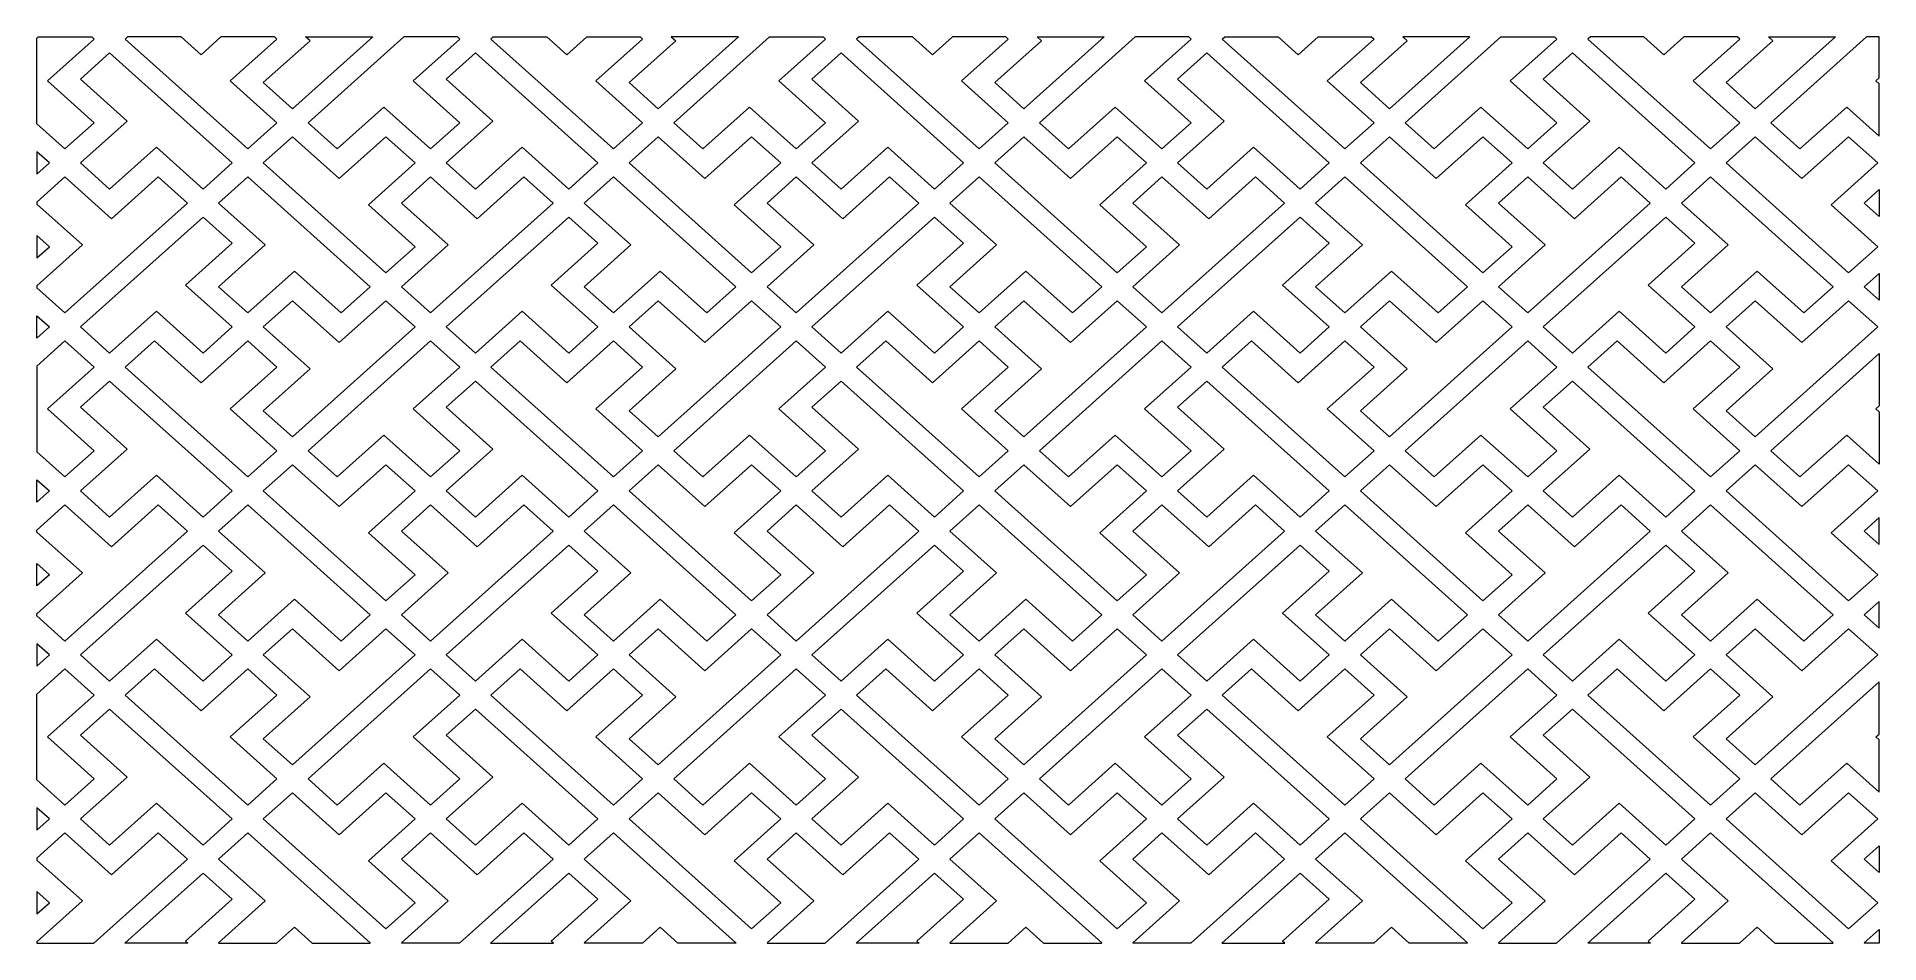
# Model space of a CAD drawing. Header units: millimetres. Extents: x -1200 to 1200, y -590 to 590.
import ezdxf

# ---------------------------------------------------------------- set-up
doc = ezdxf.new("R2010")
doc.units = ezdxf.units.MM
doc.header["$MEASUREMENT"] = 0
doc.layers.add('Layer 1', color=7, linetype='Continuous')

msp = doc.modelspace()

# ---------------------------------------------------------------- linework, layer by layer
at = {"layer": 'Layer 1', "color": 250, "lineweight": 20}
for points, knots in [([(-1200.05, 476.8054), (-1200.05, 476.8054), (-1163.4845, 444.0212), (-1163.4845, 444.0212), (-1163.4845, 444.0212), (-1125.4733, 478.1009), (-1125.4733, 478.1009), (-1125.4733, 478.1009), (-1186.289, 532.6257), (-1186.289, 532.6257), (-1186.289, 532.6257), (-1125.474, 587.1506), (-1125.474, 587.1506), (-1125.474, 587.1506), (-1128.6225, 589.9734), (-1128.6225, 589.9734), (-1128.6225, 589.9734), (-1198.3471, 589.9734), (-1198.3471, 589.9734), (-1198.3471, 589.9734), (-1200.05, 588.4467), (-1200.05, 588.4467), (-1200.05, 588.4467), (-1200.05, 476.8054), (-1200.05, 476.8054)], [0, 0, 0, 0, 0.125, 0.125, 0.125, 0.25, 0.25, 0.25, 0.375, 0.375, 0.375, 0.5, 0.5, 0.5, 0.625, 0.625, 0.625, 0.75, 0.75, 0.75, 0.875, 0.875, 0.875, 1, 1, 1, 1]), ([(-1012.0569, 589.9734), (-1012.0569, 589.9734), (-986.1052, 566.706), (-986.1052, 566.706), (-986.1052, 566.706), (-960.1536, 589.9734), (-960.1536, 589.9734), (-960.1536, 589.9734), (-890.4254, 589.9734), (-890.4254, 589.9734), (-890.4254, 589.9734), (-887.279, 587.1525), (-887.279, 587.1525), (-887.279, 587.1525), (-948.0947, 532.627), (-948.0947, 532.627), (-948.0947, 532.627), (-887.2797, 478.1022), (-887.2797, 478.1022), (-887.2797, 478.1022), (-925.2902, 444.0225), (-925.2902, 444.0225), (-925.2902, 444.0225), (-1084.9314, 587.1519), (-1084.9314, 587.1519), (-1084.9314, 587.1519), (-1081.7843, 589.9734), (-1081.7843, 589.9734), (-1081.7843, 589.9734), (-1012.0569, 589.9734), (-1012.0569, 589.9734)], [0, 0, 0, 0, 0.1, 0.1, 0.1, 0.2, 0.2, 0.2, 0.3, 0.3, 0.3, 0.4, 0.4, 0.4, 0.5, 0.5, 0.5, 0.6, 0.6, 0.6, 0.7, 0.7, 0.7, 0.8, 0.8, 0.8, 0.9, 0.9, 0.9, 1, 1, 1, 1]), ([(-849.8849, 589.9734), (-849.8849, 589.9734), (-844.2042, 584.8803), (-844.2042, 584.8803), (-844.2042, 584.8803), (-905.0193, 530.3555), (-905.0193, 530.3555), (-905.0193, 530.3555), (-867.0088, 496.2765), (-867.0088, 496.2765), (-867.0088, 496.2765), (-762.5019, 589.9734), (-762.5019, 589.9734), (-762.5019, 589.9734), (-849.8849, 589.9734), (-849.8849, 589.9734)], [0, 0, 0, 0, 0.2, 0.2, 0.2, 0.4, 0.4, 0.4, 0.6, 0.6, 0.6, 0.8, 0.8, 0.8, 1, 1, 1, 1]), ([(-649.0854, 587.1506), (-649.0854, 587.1506), (-709.9004, 532.6257), (-709.9004, 532.6257), (-709.9004, 532.6257), (-649.0847, 478.1009), (-649.0847, 478.1009), (-649.0847, 478.1009), (-687.0952, 444.0212), (-687.0952, 444.0212), (-687.0952, 444.0212), (-747.9109, 498.5467), (-747.9109, 498.5467), (-747.9109, 498.5467), (-808.7259, 444.0218), (-808.7259, 444.0218), (-808.7259, 444.0218), (-846.7371, 478.1009), (-846.7371, 478.1009), (-846.7371, 478.1009), (-721.9585, 589.9734), (-721.9585, 589.9734), (-721.9585, 589.9734), (-652.2339, 589.9734), (-652.2339, 589.9734), (-652.2339, 589.9734), (-649.0854, 587.1506), (-649.0854, 587.1506)], [0, 0, 0, 0, 0.111111111, 0.111111111, 0.111111111, 0.222222222, 0.222222222, 0.222222222, 0.333333333, 0.333333333, 0.333333333, 0.444444444, 0.444444444, 0.444444444, 0.555555556, 0.555555556, 0.555555556, 0.666666667, 0.666666667, 0.666666667, 0.777777778, 0.777777778, 0.777777778, 0.888888889, 0.888888889, 0.888888889, 1, 1, 1, 1]), ([(-410.8904, 478.1022), (-410.8904, 478.1022), (-471.7054, 532.627), (-471.7054, 532.627), (-471.7054, 532.627), (-410.8904, 587.1525), (-410.8904, 587.1525), (-410.8904, 587.1525), (-414.0367, 589.9734), (-414.0367, 589.9734), (-414.0367, 589.9734), (-483.765, 589.9734), (-483.765, 589.9734), (-483.765, 589.9734), (-509.7166, 566.706), (-509.7166, 566.706), (-509.7166, 566.706), (-535.6683, 589.9734), (-535.6683, 589.9734), (-535.6683, 589.9734), (-605.395, 589.9734), (-605.395, 589.9734), (-605.395, 589.9734), (-608.5421, 587.1519), (-608.5421, 587.1519), (-608.5421, 587.1519), (-448.9016, 444.0225), (-448.9016, 444.0225), (-448.9016, 444.0225), (-410.8904, 478.1022), (-410.8904, 478.1022)], [0, 0, 0, 0, 0.1, 0.1, 0.1, 0.2, 0.2, 0.2, 0.3, 0.3, 0.3, 0.4, 0.4, 0.4, 0.5, 0.5, 0.5, 0.6, 0.6, 0.6, 0.7, 0.7, 0.7, 0.8, 0.8, 0.8, 0.9, 0.9, 0.9, 1, 1, 1, 1]), ([(-428.6306, 530.3555), (-428.6306, 530.3555), (-367.8156, 584.8803), (-367.8156, 584.8803), (-367.8156, 584.8803), (-373.4963, 589.9734), (-373.4963, 589.9734), (-373.4963, 589.9734), (-286.1133, 589.9734), (-286.1133, 589.9734), (-286.1133, 589.9734), (-390.6195, 496.2765), (-390.6195, 496.2765), (-390.6195, 496.2765), (-428.6306, 530.3555), (-428.6306, 530.3555)], [0, 0, 0, 0, 0.2, 0.2, 0.2, 0.4, 0.4, 0.4, 0.6, 0.6, 0.6, 0.8, 0.8, 0.8, 1, 1, 1, 1]), ([(-332.3373, 444.0218), (-332.3373, 444.0218), (-271.5223, 498.5467), (-271.5223, 498.5467), (-271.5223, 498.5467), (-210.7066, 444.0212), (-210.7066, 444.0212), (-210.7066, 444.0212), (-172.6953, 478.1009), (-172.6953, 478.1009), (-172.6953, 478.1009), (-233.5112, 532.6257), (-233.5112, 532.6257), (-233.5112, 532.6257), (-172.6961, 587.1506), (-172.6961, 587.1506), (-172.6961, 587.1506), (-175.8446, 589.9734), (-175.8446, 589.9734), (-175.8446, 589.9734), (-245.5699, 589.9734), (-245.5699, 589.9734), (-245.5699, 589.9734), (-370.3478, 478.1009), (-370.3478, 478.1009), (-370.3478, 478.1009), (-332.3373, 444.0218), (-332.3373, 444.0218)], [0, 0, 0, 0, 0.111111111, 0.111111111, 0.111111111, 0.222222222, 0.222222222, 0.222222222, 0.333333333, 0.333333333, 0.333333333, 0.444444444, 0.444444444, 0.444444444, 0.555555556, 0.555555556, 0.555555556, 0.666666667, 0.666666667, 0.666666667, 0.777777778, 0.777777778, 0.777777778, 0.888888889, 0.888888889, 0.888888889, 1, 1, 1, 1]), ([(-59.2789, 589.9734), (-59.2789, 589.9734), (-33.3273, 566.706), (-33.3273, 566.706), (-33.3273, 566.706), (-7.3756, 589.9734), (-7.3756, 589.9734), (-7.3756, 589.9734), (62.3525, 589.9734), (62.3525, 589.9734), (62.3525, 589.9734), (65.499, 587.1525), (65.499, 587.1525), (65.499, 587.1525), (4.6831, 532.627), (4.6831, 532.627), (4.6831, 532.627), (65.4982, 478.1022), (65.4982, 478.1022), (65.4982, 478.1022), (27.4877, 444.0225), (27.4877, 444.0225), (27.4877, 444.0225), (-132.1535, 587.1519), (-132.1535, 587.1519), (-132.1535, 587.1519), (-129.0064, 589.9734), (-129.0064, 589.9734), (-129.0064, 589.9734), (-59.2789, 589.9734), (-59.2789, 589.9734)], [0, 0, 0, 0, 0.1, 0.1, 0.1, 0.2, 0.2, 0.2, 0.3, 0.3, 0.3, 0.4, 0.4, 0.4, 0.5, 0.5, 0.5, 0.6, 0.6, 0.6, 0.7, 0.7, 0.7, 0.8, 0.8, 0.8, 0.9, 0.9, 0.9, 1, 1, 1, 1]), ([(102.893, 589.9734), (102.893, 589.9734), (108.5737, 584.8803), (108.5737, 584.8803), (108.5737, 584.8803), (47.758, 530.3555), (47.758, 530.3555), (47.758, 530.3555), (85.7691, 496.2765), (85.7691, 496.2765), (85.7691, 496.2765), (190.2761, 589.9734), (190.2761, 589.9734), (190.2761, 589.9734), (102.893, 589.9734), (102.893, 589.9734)], [0, 0, 0, 0, 0.2, 0.2, 0.2, 0.4, 0.4, 0.4, 0.6, 0.6, 0.6, 0.8, 0.8, 0.8, 1, 1, 1, 1]), ([(303.6925, 587.1506), (303.6925, 587.1506), (242.8774, 532.6257), (242.8774, 532.6257), (242.8774, 532.6257), (303.6933, 478.1009), (303.6933, 478.1009), (303.6933, 478.1009), (265.6828, 444.0212), (265.6828, 444.0212), (265.6828, 444.0212), (204.867, 498.5467), (204.867, 498.5467), (204.867, 498.5467), (144.052, 444.0218), (144.052, 444.0218), (144.052, 444.0218), (106.0408, 478.1009), (106.0408, 478.1009), (106.0408, 478.1009), (230.8194, 589.9734), (230.8194, 589.9734), (230.8194, 589.9734), (300.544, 589.9734), (300.544, 589.9734), (300.544, 589.9734), (303.6925, 587.1506), (303.6925, 587.1506)], [0, 0, 0, 0, 0.111111111, 0.111111111, 0.111111111, 0.222222222, 0.222222222, 0.222222222, 0.333333333, 0.333333333, 0.333333333, 0.444444444, 0.444444444, 0.444444444, 0.555555556, 0.555555556, 0.555555556, 0.666666667, 0.666666667, 0.666666667, 0.777777778, 0.777777778, 0.777777778, 0.888888889, 0.888888889, 0.888888889, 1, 1, 1, 1]), ([(541.8868, 478.1022), (541.8868, 478.1022), (481.0717, 532.627), (481.0717, 532.627), (481.0717, 532.627), (541.8876, 587.1525), (541.8876, 587.1525), (541.8876, 587.1525), (538.7411, 589.9734), (538.7411, 589.9734), (538.7411, 589.9734), (469.013, 589.9734), (469.013, 589.9734), (469.013, 589.9734), (443.0613, 566.706), (443.0613, 566.706), (443.0613, 566.706), (417.1097, 589.9734), (417.1097, 589.9734), (417.1097, 589.9734), (347.3822, 589.9734), (347.3822, 589.9734), (347.3822, 589.9734), (344.2351, 587.1519), (344.2351, 587.1519), (344.2351, 587.1519), (503.8763, 444.0225), (503.8763, 444.0225), (503.8763, 444.0225), (541.8868, 478.1022), (541.8868, 478.1022)], [0, 0, 0, 0, 0.1, 0.1, 0.1, 0.2, 0.2, 0.2, 0.3, 0.3, 0.3, 0.4, 0.4, 0.4, 0.5, 0.5, 0.5, 0.6, 0.6, 0.6, 0.7, 0.7, 0.7, 0.8, 0.8, 0.8, 0.9, 0.9, 0.9, 1, 1, 1, 1]), ([(524.1473, 530.3555), (524.1473, 530.3555), (584.9623, 584.8803), (584.9623, 584.8803), (584.9623, 584.8803), (579.2816, 589.9734), (579.2816, 589.9734), (579.2816, 589.9734), (666.6647, 589.9734), (666.6647, 589.9734), (666.6647, 589.9734), (562.1577, 496.2765), (562.1577, 496.2765), (562.1577, 496.2765), (524.1473, 530.3555), (524.1473, 530.3555)], [0, 0, 0, 0, 0.2, 0.2, 0.2, 0.4, 0.4, 0.4, 0.6, 0.6, 0.6, 0.8, 0.8, 0.8, 1, 1, 1, 1]), ([(620.4406, 444.0218), (620.4406, 444.0218), (681.2557, 498.5467), (681.2557, 498.5467), (681.2557, 498.5467), (742.0714, 444.0212), (742.0714, 444.0212), (742.0714, 444.0212), (780.0819, 478.1009), (780.0819, 478.1009), (780.0819, 478.1009), (719.2668, 532.6257), (719.2668, 532.6257), (719.2668, 532.6257), (780.0819, 587.1506), (780.0819, 587.1506), (780.0819, 587.1506), (776.9332, 589.9734), (776.9332, 589.9734), (776.9332, 589.9734), (707.208, 589.9734), (707.208, 589.9734), (707.208, 589.9734), (582.4302, 478.1009), (582.4302, 478.1009), (582.4302, 478.1009), (620.4406, 444.0218), (620.4406, 444.0218)], [0, 0, 0, 0, 0.111111111, 0.111111111, 0.111111111, 0.222222222, 0.222222222, 0.222222222, 0.333333333, 0.333333333, 0.333333333, 0.444444444, 0.444444444, 0.444444444, 0.555555556, 0.555555556, 0.555555556, 0.666666667, 0.666666667, 0.666666667, 0.777777778, 0.777777778, 0.777777778, 0.888888889, 0.888888889, 0.888888889, 1, 1, 1, 1]), ([(893.4983, 589.9734), (893.4983, 589.9734), (919.45, 566.706), (919.45, 566.706), (919.45, 566.706), (945.4016, 589.9734), (945.4016, 589.9734), (945.4016, 589.9734), (1015.1304, 589.9734), (1015.1304, 589.9734), (1015.1304, 589.9734), (1018.2769, 587.1525), (1018.2769, 587.1525), (1018.2769, 587.1525), (957.4611, 532.627), (957.4611, 532.627), (957.4611, 532.627), (1018.2762, 478.1022), (1018.2762, 478.1022), (1018.2762, 478.1022), (980.2649, 444.0225), (980.2649, 444.0225), (980.2649, 444.0225), (820.6245, 587.1519), (820.6245, 587.1519), (820.6245, 587.1519), (823.7716, 589.9734), (823.7716, 589.9734), (823.7716, 589.9734), (893.4983, 589.9734), (893.4983, 589.9734)], [0, 0, 0, 0, 0.1, 0.1, 0.1, 0.2, 0.2, 0.2, 0.3, 0.3, 0.3, 0.4, 0.4, 0.4, 0.5, 0.5, 0.5, 0.6, 0.6, 0.6, 0.7, 0.7, 0.7, 0.8, 0.8, 0.8, 0.9, 0.9, 0.9, 1, 1, 1, 1]), ([(1055.6703, 589.9734), (1055.6703, 589.9734), (1061.3509, 584.8803), (1061.3509, 584.8803), (1061.3509, 584.8803), (1000.5359, 530.3555), (1000.5359, 530.3555), (1000.5359, 530.3555), (1038.5471, 496.2765), (1038.5471, 496.2765), (1038.5471, 496.2765), (1143.0533, 589.9734), (1143.0533, 589.9734), (1143.0533, 589.9734), (1055.6703, 589.9734), (1055.6703, 589.9734)], [0, 0, 0, 0, 0.2, 0.2, 0.2, 0.4, 0.4, 0.4, 0.6, 0.6, 0.6, 0.8, 0.8, 0.8, 1, 1, 1, 1]), ([(1199.95, 536.4761), (1199.95, 536.4761), (1195.6554, 532.6257), (1195.6554, 532.6257), (1195.6554, 532.6257), (1199.95, 528.7754), (1199.95, 528.7754), (1199.95, 528.7754), (1199.95, 460.6167), (1199.95, 460.6167), (1199.95, 460.6167), (1157.6443, 498.5467), (1157.6443, 498.5467), (1157.6443, 498.5467), (1096.8292, 444.0218), (1096.8292, 444.0218), (1096.8292, 444.0218), (1058.8188, 478.1009), (1058.8188, 478.1009), (1058.8188, 478.1009), (1183.5974, 589.9734), (1183.5974, 589.9734), (1183.5974, 589.9734), (1199.95, 589.9734), (1199.95, 589.9734), (1199.95, 589.9734), (1199.95, 536.4761), (1199.95, 536.4761)], [0, 0, 0, 0, 0.111111111, 0.111111111, 0.111111111, 0.222222222, 0.222222222, 0.222222222, 0.333333333, 0.333333333, 0.333333333, 0.444444444, 0.444444444, 0.444444444, 0.555555556, 0.555555556, 0.555555556, 0.666666667, 0.666666667, 0.666666667, 0.777777778, 0.777777778, 0.777777778, 0.888888889, 0.888888889, 0.888888889, 1, 1, 1, 1]), ([(-1143.2136, 534.8973), (-1143.2136, 534.8973), (-1082.3985, 480.3724), (-1082.3985, 480.3724), (-1082.3985, 480.3724), (-1143.2142, 425.8469), (-1143.2142, 425.8469), (-1143.2142, 425.8469), (-1105.2038, 391.7679), (-1105.2038, 391.7679), (-1105.2038, 391.7679), (-1044.3881, 446.2934), (-1044.3881, 446.2934), (-1044.3881, 446.2934), (-983.573, 391.7686), (-983.573, 391.7686), (-983.573, 391.7686), (-945.5619, 425.8475), (-945.5619, 425.8475), (-945.5619, 425.8475), (-1105.2031, 568.9769), (-1105.2031, 568.9769), (-1105.2031, 568.9769), (-1143.2136, 534.8973), (-1143.2136, 534.8973)], [0, 0, 0, 0, 0.125, 0.125, 0.125, 0.25, 0.25, 0.25, 0.375, 0.375, 0.375, 0.5, 0.5, 0.5, 0.625, 0.625, 0.625, 0.75, 0.75, 0.75, 0.875, 0.875, 0.875, 1, 1, 1, 1]), ([(-507.1838, 391.7686), (-507.1838, 391.7686), (-567.9995, 446.2934), (-567.9995, 446.2934), (-567.9995, 446.2934), (-628.8145, 391.7679), (-628.8145, 391.7679), (-628.8145, 391.7679), (-666.8256, 425.8469), (-666.8256, 425.8469), (-666.8256, 425.8469), (-606.0099, 480.3724), (-606.0099, 480.3724), (-606.0099, 480.3724), (-666.825, 534.8973), (-666.825, 534.8973), (-666.825, 534.8973), (-628.8145, 568.9769), (-628.8145, 568.9769), (-628.8145, 568.9769), (-469.1733, 425.8475), (-469.1733, 425.8475), (-469.1733, 425.8475), (-507.1838, 391.7686), (-507.1838, 391.7686)], [0, 0, 0, 0, 0.125, 0.125, 0.125, 0.25, 0.25, 0.25, 0.375, 0.375, 0.375, 0.5, 0.5, 0.5, 0.625, 0.625, 0.625, 0.75, 0.75, 0.75, 0.875, 0.875, 0.875, 1, 1, 1, 1]), ([(-190.4363, 534.8973), (-190.4363, 534.8973), (-129.6213, 480.3724), (-129.6213, 480.3724), (-129.6213, 480.3724), (-190.4363, 425.8469), (-190.4363, 425.8469), (-190.4363, 425.8469), (-152.4258, 391.7679), (-152.4258, 391.7679), (-152.4258, 391.7679), (-91.6101, 446.2934), (-91.6101, 446.2934), (-91.6101, 446.2934), (-30.7952, 391.7686), (-30.7952, 391.7686), (-30.7952, 391.7686), (7.2153, 425.8475), (7.2153, 425.8475), (7.2153, 425.8475), (-152.4252, 568.9769), (-152.4252, 568.9769), (-152.4252, 568.9769), (-190.4363, 534.8973), (-190.4363, 534.8973)], [0, 0, 0, 0, 0.125, 0.125, 0.125, 0.25, 0.25, 0.25, 0.375, 0.375, 0.375, 0.5, 0.5, 0.5, 0.625, 0.625, 0.625, 0.75, 0.75, 0.75, 0.875, 0.875, 0.875, 1, 1, 1, 1]), ([(445.5935, 391.7686), (445.5935, 391.7686), (384.7785, 446.2934), (384.7785, 446.2934), (384.7785, 446.2934), (323.9628, 391.7679), (323.9628, 391.7679), (323.9628, 391.7679), (285.9523, 425.8469), (285.9523, 425.8469), (285.9523, 425.8469), (346.768, 480.3724), (346.768, 480.3724), (346.768, 480.3724), (285.953, 534.8973), (285.953, 534.8973), (285.953, 534.8973), (323.9634, 568.9769), (323.9634, 568.9769), (323.9634, 568.9769), (483.6047, 425.8475), (483.6047, 425.8475), (483.6047, 425.8475), (445.5935, 391.7686), (445.5935, 391.7686)], [0, 0, 0, 0, 0.125, 0.125, 0.125, 0.25, 0.25, 0.25, 0.375, 0.375, 0.375, 0.5, 0.5, 0.5, 0.625, 0.625, 0.625, 0.75, 0.75, 0.75, 0.875, 0.875, 0.875, 1, 1, 1, 1]), ([(762.3416, 534.8973), (762.3416, 534.8973), (823.1566, 480.3724), (823.1566, 480.3724), (823.1566, 480.3724), (762.3409, 425.8469), (762.3409, 425.8469), (762.3409, 425.8469), (800.352, 391.7679), (800.352, 391.7679), (800.352, 391.7679), (861.1678, 446.2934), (861.1678, 446.2934), (861.1678, 446.2934), (921.9828, 391.7686), (921.9828, 391.7686), (921.9828, 391.7686), (959.9933, 425.8475), (959.9933, 425.8475), (959.9933, 425.8475), (800.352, 568.9769), (800.352, 568.9769), (800.352, 568.9769), (762.3416, 534.8973), (762.3416, 534.8973)], [0, 0, 0, 0, 0.125, 0.125, 0.125, 0.25, 0.25, 0.25, 0.375, 0.375, 0.375, 0.5, 0.5, 0.5, 0.625, 0.625, 0.625, 0.75, 0.75, 0.75, 0.875, 0.875, 0.875, 1, 1, 1, 1]), ([(-707.3668, 316.7978), (-707.3668, 316.7978), (-768.1819, 371.3227), (-768.1819, 371.3227), (-768.1819, 371.3227), (-707.3661, 425.8482), (-707.3661, 425.8482), (-707.3661, 425.8482), (-745.3773, 459.9272), (-745.3773, 459.9272), (-745.3773, 459.9272), (-806.1924, 405.4017), (-806.1924, 405.4017), (-806.1924, 405.4017), (-867.0073, 459.9266), (-867.0073, 459.9266), (-867.0073, 459.9266), (-905.0185, 425.8475), (-905.0185, 425.8475), (-905.0185, 425.8475), (-745.3773, 282.7182), (-745.3773, 282.7182), (-745.3773, 282.7182), (-707.3668, 316.7978), (-707.3668, 316.7978)], [0, 0, 0, 0, 0.125, 0.125, 0.125, 0.25, 0.25, 0.25, 0.375, 0.375, 0.375, 0.5, 0.5, 0.5, 0.625, 0.625, 0.625, 0.75, 0.75, 0.75, 0.875, 0.875, 0.875, 1, 1, 1, 1]), ([(-390.6187, 459.9266), (-390.6187, 459.9266), (-329.8038, 405.4017), (-329.8038, 405.4017), (-329.8038, 405.4017), (-268.9879, 459.9272), (-268.9879, 459.9272), (-268.9879, 459.9272), (-230.9775, 425.8482), (-230.9775, 425.8482), (-230.9775, 425.8482), (-291.7933, 371.3227), (-291.7933, 371.3227), (-291.7933, 371.3227), (-230.9775, 316.7978), (-230.9775, 316.7978), (-230.9775, 316.7978), (-268.9887, 282.7182), (-268.9887, 282.7182), (-268.9887, 282.7182), (-428.6292, 425.8475), (-428.6292, 425.8475), (-428.6292, 425.8475), (-390.6187, 459.9266), (-390.6187, 459.9266)], [0, 0, 0, 0, 0.125, 0.125, 0.125, 0.25, 0.25, 0.25, 0.375, 0.375, 0.375, 0.5, 0.5, 0.5, 0.625, 0.625, 0.625, 0.75, 0.75, 0.75, 0.875, 0.875, 0.875, 1, 1, 1, 1]), ([(245.4111, 316.7978), (245.4111, 316.7978), (184.5961, 371.3227), (184.5961, 371.3227), (184.5961, 371.3227), (245.4119, 425.8482), (245.4119, 425.8482), (245.4119, 425.8482), (207.4006, 459.9272), (207.4006, 459.9272), (207.4006, 459.9272), (146.5849, 405.4017), (146.5849, 405.4017), (146.5849, 405.4017), (85.7699, 459.9266), (85.7699, 459.9266), (85.7699, 459.9266), (47.7594, 425.8475), (47.7594, 425.8475), (47.7594, 425.8475), (207.4006, 282.7182), (207.4006, 282.7182), (207.4006, 282.7182), (245.4111, 316.7978), (245.4111, 316.7978)], [0, 0, 0, 0, 0.125, 0.125, 0.125, 0.25, 0.25, 0.25, 0.375, 0.375, 0.375, 0.5, 0.5, 0.5, 0.625, 0.625, 0.625, 0.75, 0.75, 0.75, 0.875, 0.875, 0.875, 1, 1, 1, 1]), ([(562.1592, 459.9266), (562.1592, 459.9266), (622.9742, 405.4017), (622.9742, 405.4017), (622.9742, 405.4017), (683.79, 459.9272), (683.79, 459.9272), (683.79, 459.9272), (721.8005, 425.8482), (721.8005, 425.8482), (721.8005, 425.8482), (660.9846, 371.3227), (660.9846, 371.3227), (660.9846, 371.3227), (721.7997, 316.7978), (721.7997, 316.7978), (721.7997, 316.7978), (683.7892, 282.7182), (683.7892, 282.7182), (683.7892, 282.7182), (524.148, 425.8475), (524.148, 425.8475), (524.148, 425.8475), (562.1592, 459.9266), (562.1592, 459.9266)], [0, 0, 0, 0, 0.125, 0.125, 0.125, 0.25, 0.25, 0.25, 0.375, 0.375, 0.375, 0.5, 0.5, 0.5, 0.625, 0.625, 0.625, 0.75, 0.75, 0.75, 0.875, 0.875, 0.875, 1, 1, 1, 1]), ([(1198.1891, 316.7978), (1198.1891, 316.7978), (1137.374, 371.3227), (1137.374, 371.3227), (1137.374, 371.3227), (1198.1891, 425.8482), (1198.1891, 425.8482), (1198.1891, 425.8482), (1160.1786, 459.9272), (1160.1786, 459.9272), (1160.1786, 459.9272), (1099.3628, 405.4017), (1099.3628, 405.4017), (1099.3628, 405.4017), (1038.5478, 459.9266), (1038.5478, 459.9266), (1038.5478, 459.9266), (1000.5374, 425.8475), (1000.5374, 425.8475), (1000.5374, 425.8475), (1160.1778, 282.7182), (1160.1778, 282.7182), (1160.1778, 282.7182), (1198.1891, 316.7978), (1198.1891, 316.7978)], [0, 0, 0, 0, 0.125, 0.125, 0.125, 0.25, 0.25, 0.25, 0.375, 0.375, 0.375, 0.5, 0.5, 0.5, 0.625, 0.625, 0.625, 0.75, 0.75, 0.75, 0.875, 0.875, 0.875, 1, 1, 1, 1]), ([(-1200.05, 440.458), (-1200.05, 440.458), (-1183.7547, 425.8482), (-1183.7547, 425.8482), (-1183.7547, 425.8482), (-1200.05, 411.2383), (-1200.05, 411.2383), (-1200.05, 411.2383), (-1200.05, 440.458), (-1200.05, 440.458)], [0, 0, 0, 0, 0.333333333, 0.333333333, 0.333333333, 0.666666667, 0.666666667, 0.666666667, 1, 1, 1, 1]), ([(-1200.05, 265.8406), (-1200.05, 265.8406), (-1140.6807, 319.0694), (-1140.6807, 319.0694), (-1140.6807, 319.0694), (-1200.05, 372.2981), (-1200.05, 372.2981), (-1200.05, 372.2981), (-1200.05, 374.8903), (-1200.05, 374.8903), (-1200.05, 374.8903), (-1163.4853, 407.6739), (-1163.4853, 407.6739), (-1163.4853, 407.6739), (-1102.6694, 353.1484), (-1102.6694, 353.1484), (-1102.6694, 353.1484), (-1041.8545, 407.6732), (-1041.8545, 407.6732), (-1041.8545, 407.6732), (-1003.844, 373.5942), (-1003.844, 373.5942), (-1003.844, 373.5942), (-1163.4845, 230.4649), (-1163.4845, 230.4649), (-1163.4845, 230.4649), (-1200.05, 263.2485), (-1200.05, 263.2485), (-1200.05, 263.2485), (-1200.05, 265.8406), (-1200.05, 265.8406)], [0, 0, 0, 0, 0.1, 0.1, 0.1, 0.2, 0.2, 0.2, 0.3, 0.3, 0.3, 0.4, 0.4, 0.4, 0.5, 0.5, 0.5, 0.6, 0.6, 0.6, 0.7, 0.7, 0.7, 0.8, 0.8, 0.8, 0.9, 0.9, 0.9, 1, 1, 1, 1]), ([(-803.6602, 230.4642), (-803.6602, 230.4642), (-864.4751, 284.9891), (-864.4751, 284.9891), (-864.4751, 284.9891), (-925.2908, 230.4636), (-925.2908, 230.4636), (-925.2908, 230.4636), (-963.3013, 264.5426), (-963.3013, 264.5426), (-963.3013, 264.5426), (-902.4856, 319.0681), (-902.4856, 319.0681), (-902.4856, 319.0681), (-963.3013, 373.593), (-963.3013, 373.593), (-963.3013, 373.593), (-925.2902, 407.6726), (-925.2902, 407.6726), (-925.2902, 407.6726), (-765.649, 264.5433), (-765.649, 264.5433), (-765.649, 264.5433), (-803.6602, 230.4642), (-803.6602, 230.4642)], [0, 0, 0, 0, 0.125, 0.125, 0.125, 0.25, 0.25, 0.25, 0.375, 0.375, 0.375, 0.5, 0.5, 0.5, 0.625, 0.625, 0.625, 0.75, 0.75, 0.75, 0.875, 0.875, 0.875, 1, 1, 1, 1]), ([(-565.4658, 407.6732), (-565.4658, 407.6732), (-626.2808, 353.1484), (-626.2808, 353.1484), (-626.2808, 353.1484), (-687.0966, 407.6739), (-687.0966, 407.6739), (-687.0966, 407.6739), (-725.107, 373.5942), (-725.107, 373.5942), (-725.107, 373.5942), (-664.2913, 319.0694), (-664.2913, 319.0694), (-664.2913, 319.0694), (-725.1064, 264.5445), (-725.1064, 264.5445), (-725.1064, 264.5445), (-687.0959, 230.4649), (-687.0959, 230.4649), (-687.0959, 230.4649), (-527.4547, 373.5942), (-527.4547, 373.5942), (-527.4547, 373.5942), (-565.4658, 407.6732), (-565.4658, 407.6732)], [0, 0, 0, 0, 0.125, 0.125, 0.125, 0.25, 0.25, 0.25, 0.375, 0.375, 0.375, 0.5, 0.5, 0.5, 0.625, 0.625, 0.625, 0.75, 0.75, 0.75, 0.875, 0.875, 0.875, 1, 1, 1, 1]), ([(-486.9121, 373.593), (-486.9121, 373.593), (-426.097, 319.0681), (-426.097, 319.0681), (-426.097, 319.0681), (-486.9127, 264.5426), (-486.9127, 264.5426), (-486.9127, 264.5426), (-448.9016, 230.4636), (-448.9016, 230.4636), (-448.9016, 230.4636), (-388.0865, 284.9891), (-388.0865, 284.9891), (-388.0865, 284.9891), (-327.2715, 230.4642), (-327.2715, 230.4642), (-327.2715, 230.4642), (-289.2604, 264.5433), (-289.2604, 264.5433), (-289.2604, 264.5433), (-448.9016, 407.6726), (-448.9016, 407.6726), (-448.9016, 407.6726), (-486.9121, 373.593), (-486.9121, 373.593)], [0, 0, 0, 0, 0.125, 0.125, 0.125, 0.25, 0.25, 0.25, 0.375, 0.375, 0.375, 0.5, 0.5, 0.5, 0.625, 0.625, 0.625, 0.75, 0.75, 0.75, 0.875, 0.875, 0.875, 1, 1, 1, 1]), ([(-248.7178, 264.5445), (-248.7178, 264.5445), (-187.9027, 319.0694), (-187.9027, 319.0694), (-187.9027, 319.0694), (-248.7184, 373.5942), (-248.7184, 373.5942), (-248.7184, 373.5942), (-210.7073, 407.6739), (-210.7073, 407.6739), (-210.7073, 407.6739), (-149.8915, 353.1484), (-149.8915, 353.1484), (-149.8915, 353.1484), (-89.0765, 407.6732), (-89.0765, 407.6732), (-89.0765, 407.6732), (-51.0661, 373.5942), (-51.0661, 373.5942), (-51.0661, 373.5942), (-210.7073, 230.4649), (-210.7073, 230.4649), (-210.7073, 230.4649), (-248.7178, 264.5445), (-248.7178, 264.5445)], [0, 0, 0, 0, 0.125, 0.125, 0.125, 0.25, 0.25, 0.25, 0.375, 0.375, 0.375, 0.5, 0.5, 0.5, 0.625, 0.625, 0.625, 0.75, 0.75, 0.75, 0.875, 0.875, 0.875, 1, 1, 1, 1]), ([(149.1177, 230.4642), (149.1177, 230.4642), (88.3028, 284.9891), (88.3028, 284.9891), (88.3028, 284.9891), (27.487, 230.4636), (27.487, 230.4636), (27.487, 230.4636), (-10.5241, 264.5426), (-10.5241, 264.5426), (-10.5241, 264.5426), (50.2916, 319.0681), (50.2916, 319.0681), (50.2916, 319.0681), (-10.5235, 373.593), (-10.5235, 373.593), (-10.5235, 373.593), (27.4877, 407.6726), (27.4877, 407.6726), (27.4877, 407.6726), (187.1282, 264.5433), (187.1282, 264.5433), (187.1282, 264.5433), (149.1177, 230.4642), (149.1177, 230.4642)], [0, 0, 0, 0, 0.125, 0.125, 0.125, 0.25, 0.25, 0.25, 0.375, 0.375, 0.375, 0.5, 0.5, 0.5, 0.625, 0.625, 0.625, 0.75, 0.75, 0.75, 0.875, 0.875, 0.875, 1, 1, 1, 1]), ([(387.312, 407.6732), (387.312, 407.6732), (326.4971, 353.1484), (326.4971, 353.1484), (326.4971, 353.1484), (265.6813, 407.6739), (265.6813, 407.6739), (265.6813, 407.6739), (227.6708, 373.5942), (227.6708, 373.5942), (227.6708, 373.5942), (288.4859, 319.0694), (288.4859, 319.0694), (288.4859, 319.0694), (227.6708, 264.5445), (227.6708, 264.5445), (227.6708, 264.5445), (265.682, 230.4649), (265.682, 230.4649), (265.682, 230.4649), (425.3225, 373.5942), (425.3225, 373.5942), (425.3225, 373.5942), (387.312, 407.6732), (387.312, 407.6732)], [0, 0, 0, 0, 0.125, 0.125, 0.125, 0.25, 0.25, 0.25, 0.375, 0.375, 0.375, 0.5, 0.5, 0.5, 0.625, 0.625, 0.625, 0.75, 0.75, 0.75, 0.875, 0.875, 0.875, 1, 1, 1, 1]), ([(465.8659, 373.593), (465.8659, 373.593), (526.6809, 319.0681), (526.6809, 319.0681), (526.6809, 319.0681), (465.8651, 264.5426), (465.8651, 264.5426), (465.8651, 264.5426), (503.8756, 230.4636), (503.8756, 230.4636), (503.8756, 230.4636), (564.6914, 284.9891), (564.6914, 284.9891), (564.6914, 284.9891), (625.5063, 230.4642), (625.5063, 230.4642), (625.5063, 230.4642), (663.5176, 264.5433), (663.5176, 264.5433), (663.5176, 264.5433), (503.8763, 407.6726), (503.8763, 407.6726), (503.8763, 407.6726), (465.8659, 373.593), (465.8659, 373.593)], [0, 0, 0, 0, 0.125, 0.125, 0.125, 0.25, 0.25, 0.25, 0.375, 0.375, 0.375, 0.5, 0.5, 0.5, 0.625, 0.625, 0.625, 0.75, 0.75, 0.75, 0.875, 0.875, 0.875, 1, 1, 1, 1]), ([(704.0602, 264.5445), (704.0602, 264.5445), (764.8752, 319.0694), (764.8752, 319.0694), (764.8752, 319.0694), (704.0595, 373.5942), (704.0595, 373.5942), (704.0595, 373.5942), (742.07, 407.6739), (742.07, 407.6739), (742.07, 407.6739), (802.8857, 353.1484), (802.8857, 353.1484), (802.8857, 353.1484), (863.7006, 407.6732), (863.7006, 407.6732), (863.7006, 407.6732), (901.7119, 373.5942), (901.7119, 373.5942), (901.7119, 373.5942), (742.0706, 230.4649), (742.0706, 230.4649), (742.0706, 230.4649), (704.0602, 264.5445), (704.0602, 264.5445)], [0, 0, 0, 0, 0.125, 0.125, 0.125, 0.25, 0.25, 0.25, 0.375, 0.375, 0.375, 0.5, 0.5, 0.5, 0.625, 0.625, 0.625, 0.75, 0.75, 0.75, 0.875, 0.875, 0.875, 1, 1, 1, 1]), ([(1101.8957, 230.4642), (1101.8957, 230.4642), (1041.08, 284.9891), (1041.08, 284.9891), (1041.08, 284.9891), (980.2649, 230.4636), (980.2649, 230.4636), (980.2649, 230.4636), (942.2538, 264.5426), (942.2538, 264.5426), (942.2538, 264.5426), (1003.0695, 319.0681), (1003.0695, 319.0681), (1003.0695, 319.0681), (942.2545, 373.593), (942.2545, 373.593), (942.2545, 373.593), (980.2649, 407.6726), (980.2649, 407.6726), (980.2649, 407.6726), (1139.9062, 264.5433), (1139.9062, 264.5433), (1139.9062, 264.5433), (1101.8957, 230.4642), (1101.8957, 230.4642)], [0, 0, 0, 0, 0.125, 0.125, 0.125, 0.25, 0.25, 0.25, 0.375, 0.375, 0.375, 0.5, 0.5, 0.5, 0.625, 0.625, 0.625, 0.75, 0.75, 0.75, 0.875, 0.875, 0.875, 1, 1, 1, 1]), ([(1199.95, 391.0791), (1199.95, 391.0791), (1180.4481, 373.5942), (1180.4481, 373.5942), (1180.4481, 373.5942), (1199.95, 356.1094), (1199.95, 356.1094), (1199.95, 356.1094), (1199.95, 391.0791), (1199.95, 391.0791)], [0, 0, 0, 0, 0.333333333, 0.333333333, 0.333333333, 0.666666667, 0.666666667, 0.666666667, 1, 1, 1, 1]), ([(-1105.2024, 178.2103), (-1105.2024, 178.2103), (-1044.3873, 232.7352), (-1044.3873, 232.7352), (-1044.3873, 232.7352), (-983.5716, 178.2103), (-983.5716, 178.2103), (-983.5716, 178.2103), (-945.5604, 212.2893), (-945.5604, 212.2893), (-945.5604, 212.2893), (-1006.3762, 266.8148), (-1006.3762, 266.8148), (-1006.3762, 266.8148), (-945.5611, 321.3397), (-945.5611, 321.3397), (-945.5611, 321.3397), (-983.5716, 355.4186), (-983.5716, 355.4186), (-983.5716, 355.4186), (-1143.2128, 212.2899), (-1143.2128, 212.2899), (-1143.2128, 212.2899), (-1105.2024, 178.2103), (-1105.2024, 178.2103)], [0, 0, 0, 0, 0.125, 0.125, 0.125, 0.25, 0.25, 0.25, 0.375, 0.375, 0.375, 0.5, 0.5, 0.5, 0.625, 0.625, 0.625, 0.75, 0.75, 0.75, 0.875, 0.875, 0.875, 1, 1, 1, 1]), ([(-469.1725, 321.3397), (-469.1725, 321.3397), (-529.9876, 266.8148), (-529.9876, 266.8148), (-529.9876, 266.8148), (-469.1718, 212.2893), (-469.1718, 212.2893), (-469.1718, 212.2893), (-507.1822, 178.2103), (-507.1822, 178.2103), (-507.1822, 178.2103), (-567.9981, 232.7352), (-567.9981, 232.7352), (-567.9981, 232.7352), (-628.813, 178.2103), (-628.813, 178.2103), (-628.813, 178.2103), (-666.8242, 212.2899), (-666.8242, 212.2899), (-666.8242, 212.2899), (-507.183, 355.4186), (-507.183, 355.4186), (-507.183, 355.4186), (-469.1725, 321.3397), (-469.1725, 321.3397)], [0, 0, 0, 0, 0.125, 0.125, 0.125, 0.25, 0.25, 0.25, 0.375, 0.375, 0.375, 0.5, 0.5, 0.5, 0.625, 0.625, 0.625, 0.75, 0.75, 0.75, 0.875, 0.875, 0.875, 1, 1, 1, 1]), ([(-152.4244, 178.2103), (-152.4244, 178.2103), (-91.6094, 232.7352), (-91.6094, 232.7352), (-91.6094, 232.7352), (-30.7936, 178.2103), (-30.7936, 178.2103), (-30.7936, 178.2103), (7.2168, 212.2893), (7.2168, 212.2893), (7.2168, 212.2893), (-53.5982, 266.8148), (-53.5982, 266.8148), (-53.5982, 266.8148), (7.2168, 321.3397), (7.2168, 321.3397), (7.2168, 321.3397), (-30.7944, 355.4186), (-30.7944, 355.4186), (-30.7944, 355.4186), (-190.4349, 212.2899), (-190.4349, 212.2899), (-190.4349, 212.2899), (-152.4244, 178.2103), (-152.4244, 178.2103)], [0, 0, 0, 0, 0.125, 0.125, 0.125, 0.25, 0.25, 0.25, 0.375, 0.375, 0.375, 0.5, 0.5, 0.5, 0.625, 0.625, 0.625, 0.75, 0.75, 0.75, 0.875, 0.875, 0.875, 1, 1, 1, 1]), ([(483.6054, 321.3397), (483.6054, 321.3397), (422.7904, 266.8148), (422.7904, 266.8148), (422.7904, 266.8148), (483.6062, 212.2893), (483.6062, 212.2893), (483.6062, 212.2893), (445.5949, 178.2103), (445.5949, 178.2103), (445.5949, 178.2103), (384.7799, 232.7352), (384.7799, 232.7352), (384.7799, 232.7352), (323.9649, 178.2103), (323.9649, 178.2103), (323.9649, 178.2103), (285.9537, 212.2899), (285.9537, 212.2899), (285.9537, 212.2899), (445.5949, 355.4186), (445.5949, 355.4186), (445.5949, 355.4186), (483.6054, 321.3397), (483.6054, 321.3397)], [0, 0, 0, 0, 0.125, 0.125, 0.125, 0.25, 0.25, 0.25, 0.375, 0.375, 0.375, 0.5, 0.5, 0.5, 0.625, 0.625, 0.625, 0.75, 0.75, 0.75, 0.875, 0.875, 0.875, 1, 1, 1, 1]), ([(800.3535, 178.2103), (800.3535, 178.2103), (861.1685, 232.7352), (861.1685, 232.7352), (861.1685, 232.7352), (921.9843, 178.2103), (921.9843, 178.2103), (921.9843, 178.2103), (959.9948, 212.2893), (959.9948, 212.2893), (959.9948, 212.2893), (899.1789, 266.8148), (899.1789, 266.8148), (899.1789, 266.8148), (959.9948, 321.3397), (959.9948, 321.3397), (959.9948, 321.3397), (921.9835, 355.4186), (921.9835, 355.4186), (921.9835, 355.4186), (762.3423, 212.2899), (762.3423, 212.2899), (762.3423, 212.2899), (800.3535, 178.2103), (800.3535, 178.2103)], [0, 0, 0, 0, 0.125, 0.125, 0.125, 0.25, 0.25, 0.25, 0.375, 0.375, 0.375, 0.5, 0.5, 0.5, 0.625, 0.625, 0.625, 0.75, 0.75, 0.75, 0.875, 0.875, 0.875, 1, 1, 1, 1]), ([(-1200.05, 331.4071), (-1200.05, 331.4071), (-1183.7554, 316.7978), (-1183.7554, 316.7978), (-1183.7554, 316.7978), (-1200.05, 302.1886), (-1200.05, 302.1886), (-1200.05, 302.1886), (-1200.05, 331.4071), (-1200.05, 331.4071)], [0, 0, 0, 0, 0.333333333, 0.333333333, 0.333333333, 0.666666667, 0.666666667, 0.666666667, 1, 1, 1, 1]), ([(1199.95, 282.0287), (1199.95, 282.0287), (1180.4488, 264.5445), (1180.4488, 264.5445), (1180.4488, 264.5445), (1199.95, 247.0603), (1199.95, 247.0603), (1199.95, 247.0603), (1199.95, 282.0287), (1199.95, 282.0287)], [0, 0, 0, 0, 0.333333333, 0.333333333, 0.333333333, 0.666666667, 0.666666667, 0.666666667, 1, 1, 1, 1]), ([(-905.0193, 103.2402), (-905.0193, 103.2402), (-844.2042, 157.765), (-844.2042, 157.765), (-844.2042, 157.765), (-905.0199, 212.2906), (-905.0199, 212.2906), (-905.0199, 212.2906), (-867.0095, 246.3696), (-867.0095, 246.3696), (-867.0095, 246.3696), (-806.1938, 191.8441), (-806.1938, 191.8441), (-806.1938, 191.8441), (-745.3787, 246.3689), (-745.3787, 246.3689), (-745.3787, 246.3689), (-707.3676, 212.2899), (-707.3676, 212.2899), (-707.3676, 212.2899), (-867.0088, 69.1605), (-867.0088, 69.1605), (-867.0088, 69.1605), (-905.0193, 103.2402), (-905.0193, 103.2402)], [0, 0, 0, 0, 0.125, 0.125, 0.125, 0.25, 0.25, 0.25, 0.375, 0.375, 0.375, 0.5, 0.5, 0.5, 0.625, 0.625, 0.625, 0.75, 0.75, 0.75, 0.875, 0.875, 0.875, 1, 1, 1, 1]), ([(-268.9895, 246.3689), (-268.9895, 246.3689), (-329.8044, 191.8441), (-329.8044, 191.8441), (-329.8044, 191.8441), (-390.6201, 246.3696), (-390.6201, 246.3696), (-390.6201, 246.3696), (-428.6313, 212.2906), (-428.6313, 212.2906), (-428.6313, 212.2906), (-367.8156, 157.765), (-367.8156, 157.765), (-367.8156, 157.765), (-428.6306, 103.2402), (-428.6306, 103.2402), (-428.6306, 103.2402), (-390.6195, 69.1605), (-390.6195, 69.1605), (-390.6195, 69.1605), (-230.979, 212.2899), (-230.979, 212.2899), (-230.979, 212.2899), (-268.9895, 246.3689), (-268.9895, 246.3689)], [0, 0, 0, 0, 0.125, 0.125, 0.125, 0.25, 0.25, 0.25, 0.375, 0.375, 0.375, 0.5, 0.5, 0.5, 0.625, 0.625, 0.625, 0.75, 0.75, 0.75, 0.875, 0.875, 0.875, 1, 1, 1, 1]), ([(47.758, 103.2402), (47.758, 103.2402), (108.5737, 157.765), (108.5737, 157.765), (108.5737, 157.765), (47.758, 212.2906), (47.758, 212.2906), (47.758, 212.2906), (85.7685, 246.3696), (85.7685, 246.3696), (85.7685, 246.3696), (146.5842, 191.8441), (146.5842, 191.8441), (146.5842, 191.8441), (207.3992, 246.3689), (207.3992, 246.3689), (207.3992, 246.3689), (245.4104, 212.2899), (245.4104, 212.2899), (245.4104, 212.2899), (85.7691, 69.1605), (85.7691, 69.1605), (85.7691, 69.1605), (47.758, 103.2402), (47.758, 103.2402)], [0, 0, 0, 0, 0.125, 0.125, 0.125, 0.25, 0.25, 0.25, 0.375, 0.375, 0.375, 0.5, 0.5, 0.5, 0.625, 0.625, 0.625, 0.75, 0.75, 0.75, 0.875, 0.875, 0.875, 1, 1, 1, 1]), ([(683.7878, 246.3689), (683.7878, 246.3689), (622.9728, 191.8441), (622.9728, 191.8441), (622.9728, 191.8441), (562.1577, 246.3696), (562.1577, 246.3696), (562.1577, 246.3696), (524.1466, 212.2906), (524.1466, 212.2906), (524.1466, 212.2906), (584.9623, 157.765), (584.9623, 157.765), (584.9623, 157.765), (524.1473, 103.2402), (524.1473, 103.2402), (524.1473, 103.2402), (562.1577, 69.1605), (562.1577, 69.1605), (562.1577, 69.1605), (721.799, 212.2899), (721.799, 212.2899), (721.799, 212.2899), (683.7878, 246.3689), (683.7878, 246.3689)], [0, 0, 0, 0, 0.125, 0.125, 0.125, 0.25, 0.25, 0.25, 0.375, 0.375, 0.375, 0.5, 0.5, 0.5, 0.625, 0.625, 0.625, 0.75, 0.75, 0.75, 0.875, 0.875, 0.875, 1, 1, 1, 1]), ([(1000.5359, 103.2402), (1000.5359, 103.2402), (1061.3509, 157.765), (1061.3509, 157.765), (1061.3509, 157.765), (1000.5359, 212.2906), (1000.5359, 212.2906), (1000.5359, 212.2906), (1038.5463, 246.3696), (1038.5463, 246.3696), (1038.5463, 246.3696), (1099.3621, 191.8441), (1099.3621, 191.8441), (1099.3621, 191.8441), (1160.1771, 246.3689), (1160.1771, 246.3689), (1160.1771, 246.3689), (1198.1875, 212.2899), (1198.1875, 212.2899), (1198.1875, 212.2899), (1038.5471, 69.1605), (1038.5471, 69.1605), (1038.5471, 69.1605), (1000.5359, 103.2402), (1000.5359, 103.2402)], [0, 0, 0, 0, 0.125, 0.125, 0.125, 0.25, 0.25, 0.25, 0.375, 0.375, 0.375, 0.5, 0.5, 0.5, 0.625, 0.625, 0.625, 0.75, 0.75, 0.75, 0.875, 0.875, 0.875, 1, 1, 1, 1]), ([(-1200.05, 197.682), (-1200.05, 197.682), (-1183.7568, 212.2899), (-1183.7568, 212.2899), (-1183.7568, 212.2899), (-1200.05, 226.8979), (-1200.05, 226.8979), (-1200.05, 226.8979), (-1200.05, 197.682), (-1200.05, 197.682)], [0, 0, 0, 0, 0.333333333, 0.333333333, 0.333333333, 0.666666667, 0.666666667, 0.666666667, 1, 1, 1, 1]), ([(-1125.474, 160.0353), (-1125.474, 160.0353), (-1186.289, 105.5105), (-1186.289, 105.5105), (-1186.289, 105.5105), (-1125.4733, 50.9849), (-1125.4733, 50.9849), (-1125.4733, 50.9849), (-1163.4845, 16.906), (-1163.4845, 16.906), (-1163.4845, 16.906), (-1200.05, 49.6901), (-1200.05, 49.6901), (-1200.05, 49.6901), (-1200.05, 161.3314), (-1200.05, 161.3314), (-1200.05, 161.3314), (-1163.4845, 194.115), (-1163.4845, 194.115), (-1163.4845, 194.115), (-1125.474, 160.0353), (-1125.474, 160.0353)], [0, 0, 0, 0, 0.142857143, 0.142857143, 0.142857143, 0.285714286, 0.285714286, 0.285714286, 0.428571429, 0.428571429, 0.428571429, 0.571428571, 0.571428571, 0.571428571, 0.714285714, 0.714285714, 0.714285714, 0.857142857, 0.857142857, 0.857142857, 1, 1, 1, 1]), ([(-887.2797, 50.9862), (-887.2797, 50.9862), (-948.0947, 105.5111), (-948.0947, 105.5111), (-948.0947, 105.5111), (-887.279, 160.0366), (-887.279, 160.0366), (-887.279, 160.0366), (-925.2894, 194.1163), (-925.2894, 194.1163), (-925.2894, 194.1163), (-986.1052, 139.5907), (-986.1052, 139.5907), (-986.1052, 139.5907), (-1046.9202, 194.1156), (-1046.9202, 194.1156), (-1046.9202, 194.1156), (-1084.9314, 160.0366), (-1084.9314, 160.0366), (-1084.9314, 160.0366), (-925.2902, 16.9073), (-925.2902, 16.9073), (-925.2902, 16.9073), (-887.2797, 50.9862), (-887.2797, 50.9862)], [0, 0, 0, 0, 0.125, 0.125, 0.125, 0.25, 0.25, 0.25, 0.375, 0.375, 0.375, 0.5, 0.5, 0.5, 0.625, 0.625, 0.625, 0.75, 0.75, 0.75, 0.875, 0.875, 0.875, 1, 1, 1, 1]), ([(-808.7259, 16.906), (-808.7259, 16.906), (-747.9109, 71.4315), (-747.9109, 71.4315), (-747.9109, 71.4315), (-687.0952, 16.906), (-687.0952, 16.906), (-687.0952, 16.906), (-649.0847, 50.9849), (-649.0847, 50.9849), (-649.0847, 50.9849), (-709.9004, 105.5105), (-709.9004, 105.5105), (-709.9004, 105.5105), (-649.0854, 160.0353), (-649.0854, 160.0353), (-649.0854, 160.0353), (-687.0959, 194.115), (-687.0959, 194.115), (-687.0959, 194.115), (-846.7371, 50.9856), (-846.7371, 50.9856), (-846.7371, 50.9856), (-808.7259, 16.906), (-808.7259, 16.906)], [0, 0, 0, 0, 0.125, 0.125, 0.125, 0.25, 0.25, 0.25, 0.375, 0.375, 0.375, 0.5, 0.5, 0.5, 0.625, 0.625, 0.625, 0.75, 0.75, 0.75, 0.875, 0.875, 0.875, 1, 1, 1, 1]), ([(-570.5316, 194.1156), (-570.5316, 194.1156), (-509.7166, 139.5907), (-509.7166, 139.5907), (-509.7166, 139.5907), (-448.9009, 194.1163), (-448.9009, 194.1163), (-448.9009, 194.1163), (-410.8904, 160.0366), (-410.8904, 160.0366), (-410.8904, 160.0366), (-471.7054, 105.5111), (-471.7054, 105.5111), (-471.7054, 105.5111), (-410.8904, 50.9862), (-410.8904, 50.9862), (-410.8904, 50.9862), (-448.9016, 16.9073), (-448.9016, 16.9073), (-448.9016, 16.9073), (-608.5421, 160.0366), (-608.5421, 160.0366), (-608.5421, 160.0366), (-570.5316, 194.1156), (-570.5316, 194.1156)], [0, 0, 0, 0, 0.125, 0.125, 0.125, 0.25, 0.25, 0.25, 0.375, 0.375, 0.375, 0.5, 0.5, 0.5, 0.625, 0.625, 0.625, 0.75, 0.75, 0.75, 0.875, 0.875, 0.875, 1, 1, 1, 1]), ([(-172.6961, 160.0353), (-172.6961, 160.0353), (-233.5112, 105.5105), (-233.5112, 105.5105), (-233.5112, 105.5105), (-172.6953, 50.9849), (-172.6953, 50.9849), (-172.6953, 50.9849), (-210.7066, 16.906), (-210.7066, 16.906), (-210.7066, 16.906), (-271.5223, 71.4315), (-271.5223, 71.4315), (-271.5223, 71.4315), (-332.3373, 16.906), (-332.3373, 16.906), (-332.3373, 16.906), (-370.3478, 50.9856), (-370.3478, 50.9856), (-370.3478, 50.9856), (-210.7073, 194.115), (-210.7073, 194.115), (-210.7073, 194.115), (-172.6961, 160.0353), (-172.6961, 160.0353)], [0, 0, 0, 0, 0.125, 0.125, 0.125, 0.25, 0.25, 0.25, 0.375, 0.375, 0.375, 0.5, 0.5, 0.5, 0.625, 0.625, 0.625, 0.75, 0.75, 0.75, 0.875, 0.875, 0.875, 1, 1, 1, 1]), ([(65.4982, 50.9862), (65.4982, 50.9862), (4.6831, 105.5111), (4.6831, 105.5111), (4.6831, 105.5111), (65.499, 160.0366), (65.499, 160.0366), (65.499, 160.0366), (27.4877, 194.1163), (27.4877, 194.1163), (27.4877, 194.1163), (-33.3273, 139.5907), (-33.3273, 139.5907), (-33.3273, 139.5907), (-94.143, 194.1156), (-94.143, 194.1156), (-94.143, 194.1156), (-132.1535, 160.0366), (-132.1535, 160.0366), (-132.1535, 160.0366), (27.4877, 16.9073), (27.4877, 16.9073), (27.4877, 16.9073), (65.4982, 50.9862), (65.4982, 50.9862)], [0, 0, 0, 0, 0.125, 0.125, 0.125, 0.25, 0.25, 0.25, 0.375, 0.375, 0.375, 0.5, 0.5, 0.5, 0.625, 0.625, 0.625, 0.75, 0.75, 0.75, 0.875, 0.875, 0.875, 1, 1, 1, 1]), ([(144.052, 16.906), (144.052, 16.906), (204.867, 71.4315), (204.867, 71.4315), (204.867, 71.4315), (265.6828, 16.906), (265.6828, 16.906), (265.6828, 16.906), (303.6933, 50.9849), (303.6933, 50.9849), (303.6933, 50.9849), (242.8774, 105.5105), (242.8774, 105.5105), (242.8774, 105.5105), (303.6925, 160.0353), (303.6925, 160.0353), (303.6925, 160.0353), (265.682, 194.115), (265.682, 194.115), (265.682, 194.115), (106.0408, 50.9856), (106.0408, 50.9856), (106.0408, 50.9856), (144.052, 16.906), (144.052, 16.906)], [0, 0, 0, 0, 0.125, 0.125, 0.125, 0.25, 0.25, 0.25, 0.375, 0.375, 0.375, 0.5, 0.5, 0.5, 0.625, 0.625, 0.625, 0.75, 0.75, 0.75, 0.875, 0.875, 0.875, 1, 1, 1, 1]), ([(382.2463, 194.1156), (382.2463, 194.1156), (443.0613, 139.5907), (443.0613, 139.5907), (443.0613, 139.5907), (503.8771, 194.1163), (503.8771, 194.1163), (503.8771, 194.1163), (541.8876, 160.0366), (541.8876, 160.0366), (541.8876, 160.0366), (481.0717, 105.5111), (481.0717, 105.5111), (481.0717, 105.5111), (541.8868, 50.9862), (541.8868, 50.9862), (541.8868, 50.9862), (503.8763, 16.9073), (503.8763, 16.9073), (503.8763, 16.9073), (344.2351, 160.0366), (344.2351, 160.0366), (344.2351, 160.0366), (382.2463, 194.1156), (382.2463, 194.1156)], [0, 0, 0, 0, 0.125, 0.125, 0.125, 0.25, 0.25, 0.25, 0.375, 0.375, 0.375, 0.5, 0.5, 0.5, 0.625, 0.625, 0.625, 0.75, 0.75, 0.75, 0.875, 0.875, 0.875, 1, 1, 1, 1]), ([(780.0819, 160.0353), (780.0819, 160.0353), (719.2668, 105.5105), (719.2668, 105.5105), (719.2668, 105.5105), (780.0819, 50.9849), (780.0819, 50.9849), (780.0819, 50.9849), (742.0714, 16.906), (742.0714, 16.906), (742.0714, 16.906), (681.2557, 71.4315), (681.2557, 71.4315), (681.2557, 71.4315), (620.4406, 16.906), (620.4406, 16.906), (620.4406, 16.906), (582.4302, 50.9856), (582.4302, 50.9856), (582.4302, 50.9856), (742.0706, 194.115), (742.0706, 194.115), (742.0706, 194.115), (780.0819, 160.0353), (780.0819, 160.0353)], [0, 0, 0, 0, 0.125, 0.125, 0.125, 0.25, 0.25, 0.25, 0.375, 0.375, 0.375, 0.5, 0.5, 0.5, 0.625, 0.625, 0.625, 0.75, 0.75, 0.75, 0.875, 0.875, 0.875, 1, 1, 1, 1]), ([(1018.2762, 50.9862), (1018.2762, 50.9862), (957.4611, 105.5111), (957.4611, 105.5111), (957.4611, 105.5111), (1018.2769, 160.0366), (1018.2769, 160.0366), (1018.2769, 160.0366), (980.2657, 194.1163), (980.2657, 194.1163), (980.2657, 194.1163), (919.45, 139.5907), (919.45, 139.5907), (919.45, 139.5907), (858.6349, 194.1156), (858.6349, 194.1156), (858.6349, 194.1156), (820.6245, 160.0366), (820.6245, 160.0366), (820.6245, 160.0366), (980.2649, 16.9073), (980.2649, 16.9073), (980.2649, 16.9073), (1018.2762, 50.9862), (1018.2762, 50.9862)], [0, 0, 0, 0, 0.125, 0.125, 0.125, 0.25, 0.25, 0.25, 0.375, 0.375, 0.375, 0.5, 0.5, 0.5, 0.625, 0.625, 0.625, 0.75, 0.75, 0.75, 0.875, 0.875, 0.875, 1, 1, 1, 1]), ([(1096.8292, 16.906), (1096.8292, 16.906), (1157.6443, 71.4315), (1157.6443, 71.4315), (1157.6443, 71.4315), (1199.95, 33.5015), (1199.95, 33.5015), (1199.95, 33.5015), (1199.95, 101.6601), (1199.95, 101.6601), (1199.95, 101.6601), (1195.6554, 105.5105), (1195.6554, 105.5105), (1195.6554, 105.5105), (1199.95, 109.3609), (1199.95, 109.3609), (1199.95, 109.3609), (1199.95, 177.5195), (1199.95, 177.5195), (1199.95, 177.5195), (1058.8188, 50.9856), (1058.8188, 50.9856), (1058.8188, 50.9856), (1096.8292, 16.906), (1096.8292, 16.906)], [0, 0, 0, 0, 0.125, 0.125, 0.125, 0.25, 0.25, 0.25, 0.375, 0.375, 0.375, 0.5, 0.5, 0.5, 0.625, 0.625, 0.625, 0.75, 0.75, 0.75, 0.875, 0.875, 0.875, 1, 1, 1, 1]), ([(-983.573, -35.3473), (-983.573, -35.3473), (-1044.3881, 19.1776), (-1044.3881, 19.1776), (-1044.3881, 19.1776), (-1105.2038, -35.348), (-1105.2038, -35.348), (-1105.2038, -35.348), (-1143.2142, -1.2683), (-1143.2142, -1.2683), (-1143.2142, -1.2683), (-1082.3985, 53.2572), (-1082.3985, 53.2572), (-1082.3985, 53.2572), (-1143.2136, 107.782), (-1143.2136, 107.782), (-1143.2136, 107.782), (-1105.2031, 141.861), (-1105.2031, 141.861), (-1105.2031, 141.861), (-945.5619, -1.2677), (-945.5619, -1.2677), (-945.5619, -1.2677), (-983.573, -35.3473), (-983.573, -35.3473)], [0, 0, 0, 0, 0.125, 0.125, 0.125, 0.25, 0.25, 0.25, 0.375, 0.375, 0.375, 0.5, 0.5, 0.5, 0.625, 0.625, 0.625, 0.75, 0.75, 0.75, 0.875, 0.875, 0.875, 1, 1, 1, 1]), ([(-666.825, 107.782), (-666.825, 107.782), (-606.0099, 53.2572), (-606.0099, 53.2572), (-606.0099, 53.2572), (-666.8256, -1.2683), (-666.8256, -1.2683), (-666.8256, -1.2683), (-628.8145, -35.348), (-628.8145, -35.348), (-628.8145, -35.348), (-567.9995, 19.1776), (-567.9995, 19.1776), (-567.9995, 19.1776), (-507.1838, -35.3473), (-507.1838, -35.3473), (-507.1838, -35.3473), (-469.1733, -1.2677), (-469.1733, -1.2677), (-469.1733, -1.2677), (-628.8145, 141.861), (-628.8145, 141.861), (-628.8145, 141.861), (-666.825, 107.782), (-666.825, 107.782)], [0, 0, 0, 0, 0.125, 0.125, 0.125, 0.25, 0.25, 0.25, 0.375, 0.375, 0.375, 0.5, 0.5, 0.5, 0.625, 0.625, 0.625, 0.75, 0.75, 0.75, 0.875, 0.875, 0.875, 1, 1, 1, 1]), ([(-30.7952, -35.3473), (-30.7952, -35.3473), (-91.6101, 19.1776), (-91.6101, 19.1776), (-91.6101, 19.1776), (-152.4258, -35.348), (-152.4258, -35.348), (-152.4258, -35.348), (-190.4363, -1.2683), (-190.4363, -1.2683), (-190.4363, -1.2683), (-129.6213, 53.2572), (-129.6213, 53.2572), (-129.6213, 53.2572), (-190.4363, 107.782), (-190.4363, 107.782), (-190.4363, 107.782), (-152.4252, 141.861), (-152.4252, 141.861), (-152.4252, 141.861), (7.2153, -1.2677), (7.2153, -1.2677), (7.2153, -1.2677), (-30.7952, -35.3473), (-30.7952, -35.3473)], [0, 0, 0, 0, 0.125, 0.125, 0.125, 0.25, 0.25, 0.25, 0.375, 0.375, 0.375, 0.5, 0.5, 0.5, 0.625, 0.625, 0.625, 0.75, 0.75, 0.75, 0.875, 0.875, 0.875, 1, 1, 1, 1]), ([(285.953, 107.782), (285.953, 107.782), (346.768, 53.2572), (346.768, 53.2572), (346.768, 53.2572), (285.9523, -1.2683), (285.9523, -1.2683), (285.9523, -1.2683), (323.9628, -35.348), (323.9628, -35.348), (323.9628, -35.348), (384.7785, 19.1776), (384.7785, 19.1776), (384.7785, 19.1776), (445.5935, -35.3473), (445.5935, -35.3473), (445.5935, -35.3473), (483.6047, -1.2677), (483.6047, -1.2677), (483.6047, -1.2677), (323.9634, 141.861), (323.9634, 141.861), (323.9634, 141.861), (285.953, 107.782), (285.953, 107.782)], [0, 0, 0, 0, 0.125, 0.125, 0.125, 0.25, 0.25, 0.25, 0.375, 0.375, 0.375, 0.5, 0.5, 0.5, 0.625, 0.625, 0.625, 0.75, 0.75, 0.75, 0.875, 0.875, 0.875, 1, 1, 1, 1]), ([(921.9828, -35.3473), (921.9828, -35.3473), (861.1678, 19.1776), (861.1678, 19.1776), (861.1678, 19.1776), (800.352, -35.348), (800.352, -35.348), (800.352, -35.348), (762.3409, -1.2683), (762.3409, -1.2683), (762.3409, -1.2683), (823.1566, 53.2572), (823.1566, 53.2572), (823.1566, 53.2572), (762.3416, 107.782), (762.3416, 107.782), (762.3416, 107.782), (800.352, 141.861), (800.352, 141.861), (800.352, 141.861), (959.9933, -1.2677), (959.9933, -1.2677), (959.9933, -1.2677), (921.9828, -35.3473), (921.9828, -35.3473)], [0, 0, 0, 0, 0.125, 0.125, 0.125, 0.25, 0.25, 0.25, 0.375, 0.375, 0.375, 0.5, 0.5, 0.5, 0.625, 0.625, 0.625, 0.75, 0.75, 0.75, 0.875, 0.875, 0.875, 1, 1, 1, 1]), ([(-867.0073, 32.8113), (-867.0073, 32.8113), (-806.1924, -21.7135), (-806.1924, -21.7135), (-806.1924, -21.7135), (-745.3773, 32.8119), (-745.3773, 32.8119), (-745.3773, 32.8119), (-707.3661, -1.2677), (-707.3661, -1.2677), (-707.3661, -1.2677), (-768.1819, -55.7926), (-768.1819, -55.7926), (-768.1819, -55.7926), (-707.3668, -110.318), (-707.3668, -110.318), (-707.3668, -110.318), (-745.3773, -144.3971), (-745.3773, -144.3971), (-745.3773, -144.3971), (-905.0185, -1.2677), (-905.0185, -1.2677), (-905.0185, -1.2677), (-867.0073, 32.8113), (-867.0073, 32.8113)], [0, 0, 0, 0, 0.125, 0.125, 0.125, 0.25, 0.25, 0.25, 0.375, 0.375, 0.375, 0.5, 0.5, 0.5, 0.625, 0.625, 0.625, 0.75, 0.75, 0.75, 0.875, 0.875, 0.875, 1, 1, 1, 1]), ([(-230.9775, -110.318), (-230.9775, -110.318), (-291.7933, -55.7926), (-291.7933, -55.7926), (-291.7933, -55.7926), (-230.9775, -1.2677), (-230.9775, -1.2677), (-230.9775, -1.2677), (-268.9879, 32.8119), (-268.9879, 32.8119), (-268.9879, 32.8119), (-329.8038, -21.7135), (-329.8038, -21.7135), (-329.8038, -21.7135), (-390.6187, 32.8113), (-390.6187, 32.8113), (-390.6187, 32.8113), (-428.6292, -1.2677), (-428.6292, -1.2677), (-428.6292, -1.2677), (-268.9887, -144.3971), (-268.9887, -144.3971), (-268.9887, -144.3971), (-230.9775, -110.318), (-230.9775, -110.318)], [0, 0, 0, 0, 0.125, 0.125, 0.125, 0.25, 0.25, 0.25, 0.375, 0.375, 0.375, 0.5, 0.5, 0.5, 0.625, 0.625, 0.625, 0.75, 0.75, 0.75, 0.875, 0.875, 0.875, 1, 1, 1, 1]), ([(85.7699, 32.8113), (85.7699, 32.8113), (146.5849, -21.7135), (146.5849, -21.7135), (146.5849, -21.7135), (207.4006, 32.8119), (207.4006, 32.8119), (207.4006, 32.8119), (245.4119, -1.2677), (245.4119, -1.2677), (245.4119, -1.2677), (184.5961, -55.7926), (184.5961, -55.7926), (184.5961, -55.7926), (245.4111, -110.318), (245.4111, -110.318), (245.4111, -110.318), (207.4006, -144.3971), (207.4006, -144.3971), (207.4006, -144.3971), (47.7594, -1.2677), (47.7594, -1.2677), (47.7594, -1.2677), (85.7699, 32.8113), (85.7699, 32.8113)], [0, 0, 0, 0, 0.125, 0.125, 0.125, 0.25, 0.25, 0.25, 0.375, 0.375, 0.375, 0.5, 0.5, 0.5, 0.625, 0.625, 0.625, 0.75, 0.75, 0.75, 0.875, 0.875, 0.875, 1, 1, 1, 1]), ([(721.7997, -110.318), (721.7997, -110.318), (660.9846, -55.7926), (660.9846, -55.7926), (660.9846, -55.7926), (721.8005, -1.2677), (721.8005, -1.2677), (721.8005, -1.2677), (683.79, 32.8119), (683.79, 32.8119), (683.79, 32.8119), (622.9742, -21.7135), (622.9742, -21.7135), (622.9742, -21.7135), (562.1592, 32.8113), (562.1592, 32.8113), (562.1592, 32.8113), (524.148, -1.2677), (524.148, -1.2677), (524.148, -1.2677), (683.7892, -144.3971), (683.7892, -144.3971), (683.7892, -144.3971), (721.7997, -110.318), (721.7997, -110.318)], [0, 0, 0, 0, 0.125, 0.125, 0.125, 0.25, 0.25, 0.25, 0.375, 0.375, 0.375, 0.5, 0.5, 0.5, 0.625, 0.625, 0.625, 0.75, 0.75, 0.75, 0.875, 0.875, 0.875, 1, 1, 1, 1]), ([(1038.5478, 32.8113), (1038.5478, 32.8113), (1099.3628, -21.7135), (1099.3628, -21.7135), (1099.3628, -21.7135), (1160.1786, 32.8119), (1160.1786, 32.8119), (1160.1786, 32.8119), (1198.1891, -1.2677), (1198.1891, -1.2677), (1198.1891, -1.2677), (1137.374, -55.7926), (1137.374, -55.7926), (1137.374, -55.7926), (1198.1891, -110.318), (1198.1891, -110.318), (1198.1891, -110.318), (1160.1778, -144.3971), (1160.1778, -144.3971), (1160.1778, -144.3971), (1000.5374, -1.2677), (1000.5374, -1.2677), (1000.5374, -1.2677), (1038.5478, 32.8113), (1038.5478, 32.8113)], [0, 0, 0, 0, 0.125, 0.125, 0.125, 0.25, 0.25, 0.25, 0.375, 0.375, 0.375, 0.5, 0.5, 0.5, 0.625, 0.625, 0.625, 0.75, 0.75, 0.75, 0.875, 0.875, 0.875, 1, 1, 1, 1]), ([(-1200.05, -15.8776), (-1200.05, -15.8776), (-1183.7547, -1.2677), (-1183.7547, -1.2677), (-1183.7547, -1.2677), (-1200.05, 13.3422), (-1200.05, 13.3422), (-1200.05, 13.3422), (-1200.05, -15.8776), (-1200.05, -15.8776)], [0, 0, 0, 0, 0.333333333, 0.333333333, 0.333333333, 0.666666667, 0.666666667, 0.666666667, 1, 1, 1, 1]), ([(-1041.8545, -19.442), (-1041.8545, -19.442), (-1102.6694, -73.9669), (-1102.6694, -73.9669), (-1102.6694, -73.9669), (-1163.4853, -19.442), (-1163.4853, -19.442), (-1163.4853, -19.442), (-1200.05, -52.2249), (-1200.05, -52.2249), (-1200.05, -52.2249), (-1200.05, -54.8171), (-1200.05, -54.8171), (-1200.05, -54.8171), (-1140.6807, -108.0465), (-1140.6807, -108.0465), (-1140.6807, -108.0465), (-1200.05, -161.2753), (-1200.05, -161.2753), (-1200.05, -161.2753), (-1200.05, -163.8675), (-1200.05, -163.8675), (-1200.05, -163.8675), (-1163.4845, -196.6504), (-1163.4845, -196.6504), (-1163.4845, -196.6504), (-1003.844, -53.5216), (-1003.844, -53.5216), (-1003.844, -53.5216), (-1041.8545, -19.442), (-1041.8545, -19.442)], [0, 0, 0, 0, 0.1, 0.1, 0.1, 0.2, 0.2, 0.2, 0.3, 0.3, 0.3, 0.4, 0.4, 0.4, 0.5, 0.5, 0.5, 0.6, 0.6, 0.6, 0.7, 0.7, 0.7, 0.8, 0.8, 0.8, 0.9, 0.9, 0.9, 1, 1, 1, 1]), ([(-963.3013, -53.5223), (-963.3013, -53.5223), (-902.4856, -108.0471), (-902.4856, -108.0471), (-902.4856, -108.0471), (-963.3013, -162.5727), (-963.3013, -162.5727), (-963.3013, -162.5727), (-925.2908, -196.6516), (-925.2908, -196.6516), (-925.2908, -196.6516), (-864.4751, -142.1268), (-864.4751, -142.1268), (-864.4751, -142.1268), (-803.6602, -196.6516), (-803.6602, -196.6516), (-803.6602, -196.6516), (-765.649, -162.572), (-765.649, -162.572), (-765.649, -162.572), (-925.2902, -19.4433), (-925.2902, -19.4433), (-925.2902, -19.4433), (-963.3013, -53.5223), (-963.3013, -53.5223)], [0, 0, 0, 0, 0.125, 0.125, 0.125, 0.25, 0.25, 0.25, 0.375, 0.375, 0.375, 0.5, 0.5, 0.5, 0.625, 0.625, 0.625, 0.75, 0.75, 0.75, 0.875, 0.875, 0.875, 1, 1, 1, 1]), ([(-725.1064, -162.5714), (-725.1064, -162.5714), (-664.2913, -108.0465), (-664.2913, -108.0465), (-664.2913, -108.0465), (-725.107, -53.521), (-725.107, -53.521), (-725.107, -53.521), (-687.0966, -19.442), (-687.0966, -19.442), (-687.0966, -19.442), (-626.2808, -73.9669), (-626.2808, -73.9669), (-626.2808, -73.9669), (-565.4658, -19.442), (-565.4658, -19.442), (-565.4658, -19.442), (-527.4547, -53.5216), (-527.4547, -53.5216), (-527.4547, -53.5216), (-687.0959, -196.6504), (-687.0959, -196.6504), (-687.0959, -196.6504), (-725.1064, -162.5714), (-725.1064, -162.5714)], [0, 0, 0, 0, 0.125, 0.125, 0.125, 0.25, 0.25, 0.25, 0.375, 0.375, 0.375, 0.5, 0.5, 0.5, 0.625, 0.625, 0.625, 0.75, 0.75, 0.75, 0.875, 0.875, 0.875, 1, 1, 1, 1]), ([(-327.2715, -196.6516), (-327.2715, -196.6516), (-388.0865, -142.1268), (-388.0865, -142.1268), (-388.0865, -142.1268), (-448.9016, -196.6516), (-448.9016, -196.6516), (-448.9016, -196.6516), (-486.9127, -162.5727), (-486.9127, -162.5727), (-486.9127, -162.5727), (-426.097, -108.0471), (-426.097, -108.0471), (-426.097, -108.0471), (-486.9121, -53.5223), (-486.9121, -53.5223), (-486.9121, -53.5223), (-448.9016, -19.4433), (-448.9016, -19.4433), (-448.9016, -19.4433), (-289.2604, -162.572), (-289.2604, -162.572), (-289.2604, -162.572), (-327.2715, -196.6516), (-327.2715, -196.6516)], [0, 0, 0, 0, 0.125, 0.125, 0.125, 0.25, 0.25, 0.25, 0.375, 0.375, 0.375, 0.5, 0.5, 0.5, 0.625, 0.625, 0.625, 0.75, 0.75, 0.75, 0.875, 0.875, 0.875, 1, 1, 1, 1]), ([(-89.0765, -19.442), (-89.0765, -19.442), (-149.8915, -73.9669), (-149.8915, -73.9669), (-149.8915, -73.9669), (-210.7073, -19.442), (-210.7073, -19.442), (-210.7073, -19.442), (-248.7184, -53.521), (-248.7184, -53.521), (-248.7184, -53.521), (-187.9027, -108.0465), (-187.9027, -108.0465), (-187.9027, -108.0465), (-248.7178, -162.5714), (-248.7178, -162.5714), (-248.7178, -162.5714), (-210.7073, -196.6504), (-210.7073, -196.6504), (-210.7073, -196.6504), (-51.0661, -53.5216), (-51.0661, -53.5216), (-51.0661, -53.5216), (-89.0765, -19.442), (-89.0765, -19.442)], [0, 0, 0, 0, 0.125, 0.125, 0.125, 0.25, 0.25, 0.25, 0.375, 0.375, 0.375, 0.5, 0.5, 0.5, 0.625, 0.625, 0.625, 0.75, 0.75, 0.75, 0.875, 0.875, 0.875, 1, 1, 1, 1]), ([(-10.5235, -53.5223), (-10.5235, -53.5223), (50.2916, -108.0471), (50.2916, -108.0471), (50.2916, -108.0471), (-10.5241, -162.5727), (-10.5241, -162.5727), (-10.5241, -162.5727), (27.487, -196.6516), (27.487, -196.6516), (27.487, -196.6516), (88.3028, -142.1268), (88.3028, -142.1268), (88.3028, -142.1268), (149.1177, -196.6516), (149.1177, -196.6516), (149.1177, -196.6516), (187.1282, -162.572), (187.1282, -162.572), (187.1282, -162.572), (27.4877, -19.4433), (27.4877, -19.4433), (27.4877, -19.4433), (-10.5235, -53.5223), (-10.5235, -53.5223)], [0, 0, 0, 0, 0.125, 0.125, 0.125, 0.25, 0.25, 0.25, 0.375, 0.375, 0.375, 0.5, 0.5, 0.5, 0.625, 0.625, 0.625, 0.75, 0.75, 0.75, 0.875, 0.875, 0.875, 1, 1, 1, 1]), ([(227.6708, -162.5714), (227.6708, -162.5714), (288.4859, -108.0465), (288.4859, -108.0465), (288.4859, -108.0465), (227.6708, -53.521), (227.6708, -53.521), (227.6708, -53.521), (265.6813, -19.442), (265.6813, -19.442), (265.6813, -19.442), (326.4971, -73.9669), (326.4971, -73.9669), (326.4971, -73.9669), (387.312, -19.442), (387.312, -19.442), (387.312, -19.442), (425.3225, -53.5216), (425.3225, -53.5216), (425.3225, -53.5216), (265.682, -196.6504), (265.682, -196.6504), (265.682, -196.6504), (227.6708, -162.5714), (227.6708, -162.5714)], [0, 0, 0, 0, 0.125, 0.125, 0.125, 0.25, 0.25, 0.25, 0.375, 0.375, 0.375, 0.5, 0.5, 0.5, 0.625, 0.625, 0.625, 0.75, 0.75, 0.75, 0.875, 0.875, 0.875, 1, 1, 1, 1]), ([(625.5063, -196.6516), (625.5063, -196.6516), (564.6914, -142.1268), (564.6914, -142.1268), (564.6914, -142.1268), (503.8756, -196.6516), (503.8756, -196.6516), (503.8756, -196.6516), (465.8651, -162.5727), (465.8651, -162.5727), (465.8651, -162.5727), (526.6809, -108.0471), (526.6809, -108.0471), (526.6809, -108.0471), (465.8659, -53.5223), (465.8659, -53.5223), (465.8659, -53.5223), (503.8763, -19.4433), (503.8763, -19.4433), (503.8763, -19.4433), (663.5176, -162.572), (663.5176, -162.572), (663.5176, -162.572), (625.5063, -196.6516), (625.5063, -196.6516)], [0, 0, 0, 0, 0.125, 0.125, 0.125, 0.25, 0.25, 0.25, 0.375, 0.375, 0.375, 0.5, 0.5, 0.5, 0.625, 0.625, 0.625, 0.75, 0.75, 0.75, 0.875, 0.875, 0.875, 1, 1, 1, 1]), ([(863.7006, -19.442), (863.7006, -19.442), (802.8857, -73.9669), (802.8857, -73.9669), (802.8857, -73.9669), (742.07, -19.442), (742.07, -19.442), (742.07, -19.442), (704.0595, -53.521), (704.0595, -53.521), (704.0595, -53.521), (764.8752, -108.0465), (764.8752, -108.0465), (764.8752, -108.0465), (704.0602, -162.5714), (704.0602, -162.5714), (704.0602, -162.5714), (742.0706, -196.6504), (742.0706, -196.6504), (742.0706, -196.6504), (901.7119, -53.5216), (901.7119, -53.5216), (901.7119, -53.5216), (863.7006, -19.442), (863.7006, -19.442)], [0, 0, 0, 0, 0.125, 0.125, 0.125, 0.25, 0.25, 0.25, 0.375, 0.375, 0.375, 0.5, 0.5, 0.5, 0.625, 0.625, 0.625, 0.75, 0.75, 0.75, 0.875, 0.875, 0.875, 1, 1, 1, 1]), ([(942.2545, -53.5223), (942.2545, -53.5223), (1003.0695, -108.0471), (1003.0695, -108.0471), (1003.0695, -108.0471), (942.2538, -162.5727), (942.2538, -162.5727), (942.2538, -162.5727), (980.2649, -196.6516), (980.2649, -196.6516), (980.2649, -196.6516), (1041.08, -142.1268), (1041.08, -142.1268), (1041.08, -142.1268), (1101.8957, -196.6516), (1101.8957, -196.6516), (1101.8957, -196.6516), (1139.9062, -162.572), (1139.9062, -162.572), (1139.9062, -162.572), (980.2649, -19.4433), (980.2649, -19.4433), (980.2649, -19.4433), (942.2545, -53.5223), (942.2545, -53.5223)], [0, 0, 0, 0, 0.125, 0.125, 0.125, 0.25, 0.25, 0.25, 0.375, 0.375, 0.375, 0.5, 0.5, 0.5, 0.625, 0.625, 0.625, 0.75, 0.75, 0.75, 0.875, 0.875, 0.875, 1, 1, 1, 1]), ([(1199.95, -71.0058), (1199.95, -71.0058), (1180.4481, -53.521), (1180.4481, -53.521), (1180.4481, -53.521), (1199.95, -36.0368), (1199.95, -36.0368), (1199.95, -36.0368), (1199.95, -71.0058), (1199.95, -71.0058)], [0, 0, 0, 0, 0.333333333, 0.333333333, 0.333333333, 0.666666667, 0.666666667, 0.666666667, 1, 1, 1, 1]), ([(-945.5611, -105.7756), (-945.5611, -105.7756), (-1006.3762, -160.3004), (-1006.3762, -160.3004), (-1006.3762, -160.3004), (-945.5604, -214.826), (-945.5604, -214.826), (-945.5604, -214.826), (-983.5716, -248.9056), (-983.5716, -248.9056), (-983.5716, -248.9056), (-1044.3873, -194.3801), (-1044.3873, -194.3801), (-1044.3873, -194.3801), (-1105.2024, -248.9049), (-1105.2024, -248.9049), (-1105.2024, -248.9049), (-1143.2128, -214.826), (-1143.2128, -214.826), (-1143.2128, -214.826), (-983.5716, -71.6966), (-983.5716, -71.6966), (-983.5716, -71.6966), (-945.5611, -105.7756), (-945.5611, -105.7756)], [0, 0, 0, 0, 0.125, 0.125, 0.125, 0.25, 0.25, 0.25, 0.375, 0.375, 0.375, 0.5, 0.5, 0.5, 0.625, 0.625, 0.625, 0.75, 0.75, 0.75, 0.875, 0.875, 0.875, 1, 1, 1, 1]), ([(-628.813, -248.9049), (-628.813, -248.9049), (-567.9981, -194.3801), (-567.9981, -194.3801), (-567.9981, -194.3801), (-507.1822, -248.9056), (-507.1822, -248.9056), (-507.1822, -248.9056), (-469.1718, -214.826), (-469.1718, -214.826), (-469.1718, -214.826), (-529.9876, -160.3004), (-529.9876, -160.3004), (-529.9876, -160.3004), (-469.1725, -105.7756), (-469.1725, -105.7756), (-469.1725, -105.7756), (-507.183, -71.6966), (-507.183, -71.6966), (-507.183, -71.6966), (-666.8242, -214.826), (-666.8242, -214.826), (-666.8242, -214.826), (-628.813, -248.9049), (-628.813, -248.9049)], [0, 0, 0, 0, 0.125, 0.125, 0.125, 0.25, 0.25, 0.25, 0.375, 0.375, 0.375, 0.5, 0.5, 0.5, 0.625, 0.625, 0.625, 0.75, 0.75, 0.75, 0.875, 0.875, 0.875, 1, 1, 1, 1]), ([(7.2168, -105.7756), (7.2168, -105.7756), (-53.5982, -160.3004), (-53.5982, -160.3004), (-53.5982, -160.3004), (7.2168, -214.826), (7.2168, -214.826), (7.2168, -214.826), (-30.7936, -248.9056), (-30.7936, -248.9056), (-30.7936, -248.9056), (-91.6094, -194.3801), (-91.6094, -194.3801), (-91.6094, -194.3801), (-152.4244, -248.9049), (-152.4244, -248.9049), (-152.4244, -248.9049), (-190.4349, -214.826), (-190.4349, -214.826), (-190.4349, -214.826), (-30.7944, -71.6966), (-30.7944, -71.6966), (-30.7944, -71.6966), (7.2168, -105.7756), (7.2168, -105.7756)], [0, 0, 0, 0, 0.125, 0.125, 0.125, 0.25, 0.25, 0.25, 0.375, 0.375, 0.375, 0.5, 0.5, 0.5, 0.625, 0.625, 0.625, 0.75, 0.75, 0.75, 0.875, 0.875, 0.875, 1, 1, 1, 1]), ([(323.9649, -248.9049), (323.9649, -248.9049), (384.7799, -194.3801), (384.7799, -194.3801), (384.7799, -194.3801), (445.5949, -248.9056), (445.5949, -248.9056), (445.5949, -248.9056), (483.6062, -214.826), (483.6062, -214.826), (483.6062, -214.826), (422.7904, -160.3004), (422.7904, -160.3004), (422.7904, -160.3004), (483.6054, -105.7756), (483.6054, -105.7756), (483.6054, -105.7756), (445.5949, -71.6966), (445.5949, -71.6966), (445.5949, -71.6966), (285.9537, -214.826), (285.9537, -214.826), (285.9537, -214.826), (323.9649, -248.9049), (323.9649, -248.9049)], [0, 0, 0, 0, 0.125, 0.125, 0.125, 0.25, 0.25, 0.25, 0.375, 0.375, 0.375, 0.5, 0.5, 0.5, 0.625, 0.625, 0.625, 0.75, 0.75, 0.75, 0.875, 0.875, 0.875, 1, 1, 1, 1]), ([(959.9948, -105.7756), (959.9948, -105.7756), (899.1789, -160.3004), (899.1789, -160.3004), (899.1789, -160.3004), (959.9948, -214.826), (959.9948, -214.826), (959.9948, -214.826), (921.9843, -248.9056), (921.9843, -248.9056), (921.9843, -248.9056), (861.1685, -194.3801), (861.1685, -194.3801), (861.1685, -194.3801), (800.3535, -248.9049), (800.3535, -248.9049), (800.3535, -248.9049), (762.3423, -214.826), (762.3423, -214.826), (762.3423, -214.826), (921.9835, -71.6966), (921.9835, -71.6966), (921.9835, -71.6966), (959.9948, -105.7756), (959.9948, -105.7756)], [0, 0, 0, 0, 0.125, 0.125, 0.125, 0.25, 0.25, 0.25, 0.375, 0.375, 0.375, 0.5, 0.5, 0.5, 0.625, 0.625, 0.625, 0.75, 0.75, 0.75, 0.875, 0.875, 0.875, 1, 1, 1, 1]), ([(-1183.7554, -110.318), (-1183.7554, -110.318), (-1200.05, -95.7088), (-1200.05, -95.7088), (-1200.05, -95.7088), (-1200.05, -124.9273), (-1200.05, -124.9273), (-1200.05, -124.9273), (-1183.7554, -110.318), (-1183.7554, -110.318)], [0, 0, 0, 0, 0.333333333, 0.333333333, 0.333333333, 0.666666667, 0.666666667, 0.666666667, 1, 1, 1, 1]), ([(1180.4488, -162.5714), (1180.4488, -162.5714), (1199.95, -145.0872), (1199.95, -145.0872), (1199.95, -145.0872), (1199.95, -180.0549), (1199.95, -180.0549), (1199.95, -180.0549), (1180.4488, -162.5714), (1180.4488, -162.5714)], [0, 0, 0, 0, 0.333333333, 0.333333333, 0.333333333, 0.666666667, 0.666666667, 0.666666667, 1, 1, 1, 1]), ([(-745.3787, -180.7463), (-745.3787, -180.7463), (-806.1938, -235.2712), (-806.1938, -235.2712), (-806.1938, -235.2712), (-867.0095, -180.7457), (-867.0095, -180.7457), (-867.0095, -180.7457), (-905.0199, -214.8253), (-905.0199, -214.8253), (-905.0199, -214.8253), (-844.2042, -269.3508), (-844.2042, -269.3508), (-844.2042, -269.3508), (-905.0193, -323.8757), (-905.0193, -323.8757), (-905.0193, -323.8757), (-867.0088, -357.9547), (-867.0088, -357.9547), (-867.0088, -357.9547), (-707.3676, -214.826), (-707.3676, -214.826), (-707.3676, -214.826), (-745.3787, -180.7463), (-745.3787, -180.7463)], [0, 0, 0, 0, 0.125, 0.125, 0.125, 0.25, 0.25, 0.25, 0.375, 0.375, 0.375, 0.5, 0.5, 0.5, 0.625, 0.625, 0.625, 0.75, 0.75, 0.75, 0.875, 0.875, 0.875, 1, 1, 1, 1]), ([(-428.6306, -323.8757), (-428.6306, -323.8757), (-367.8156, -269.3508), (-367.8156, -269.3508), (-367.8156, -269.3508), (-428.6313, -214.8253), (-428.6313, -214.8253), (-428.6313, -214.8253), (-390.6201, -180.7457), (-390.6201, -180.7457), (-390.6201, -180.7457), (-329.8044, -235.2712), (-329.8044, -235.2712), (-329.8044, -235.2712), (-268.9895, -180.7463), (-268.9895, -180.7463), (-268.9895, -180.7463), (-230.979, -214.826), (-230.979, -214.826), (-230.979, -214.826), (-390.6195, -357.9547), (-390.6195, -357.9547), (-390.6195, -357.9547), (-428.6306, -323.8757), (-428.6306, -323.8757)], [0, 0, 0, 0, 0.125, 0.125, 0.125, 0.25, 0.25, 0.25, 0.375, 0.375, 0.375, 0.5, 0.5, 0.5, 0.625, 0.625, 0.625, 0.75, 0.75, 0.75, 0.875, 0.875, 0.875, 1, 1, 1, 1]), ([(207.3992, -180.7463), (207.3992, -180.7463), (146.5842, -235.2712), (146.5842, -235.2712), (146.5842, -235.2712), (85.7685, -180.7457), (85.7685, -180.7457), (85.7685, -180.7457), (47.758, -214.8253), (47.758, -214.8253), (47.758, -214.8253), (108.5737, -269.3508), (108.5737, -269.3508), (108.5737, -269.3508), (47.758, -323.8757), (47.758, -323.8757), (47.758, -323.8757), (85.7691, -357.9547), (85.7691, -357.9547), (85.7691, -357.9547), (245.4104, -214.826), (245.4104, -214.826), (245.4104, -214.826), (207.3992, -180.7463), (207.3992, -180.7463)], [0, 0, 0, 0, 0.125, 0.125, 0.125, 0.25, 0.25, 0.25, 0.375, 0.375, 0.375, 0.5, 0.5, 0.5, 0.625, 0.625, 0.625, 0.75, 0.75, 0.75, 0.875, 0.875, 0.875, 1, 1, 1, 1]), ([(524.1473, -323.8757), (524.1473, -323.8757), (584.9623, -269.3508), (584.9623, -269.3508), (584.9623, -269.3508), (524.1466, -214.8253), (524.1466, -214.8253), (524.1466, -214.8253), (562.1577, -180.7457), (562.1577, -180.7457), (562.1577, -180.7457), (622.9728, -235.2712), (622.9728, -235.2712), (622.9728, -235.2712), (683.7878, -180.7463), (683.7878, -180.7463), (683.7878, -180.7463), (721.799, -214.826), (721.799, -214.826), (721.799, -214.826), (562.1577, -357.9547), (562.1577, -357.9547), (562.1577, -357.9547), (524.1473, -323.8757), (524.1473, -323.8757)], [0, 0, 0, 0, 0.125, 0.125, 0.125, 0.25, 0.25, 0.25, 0.375, 0.375, 0.375, 0.5, 0.5, 0.5, 0.625, 0.625, 0.625, 0.75, 0.75, 0.75, 0.875, 0.875, 0.875, 1, 1, 1, 1]), ([(1160.1771, -180.7463), (1160.1771, -180.7463), (1099.3621, -235.2712), (1099.3621, -235.2712), (1099.3621, -235.2712), (1038.5463, -180.7457), (1038.5463, -180.7457), (1038.5463, -180.7457), (1000.5359, -214.8253), (1000.5359, -214.8253), (1000.5359, -214.8253), (1061.3509, -269.3508), (1061.3509, -269.3508), (1061.3509, -269.3508), (1000.5359, -323.8757), (1000.5359, -323.8757), (1000.5359, -323.8757), (1038.5471, -357.9547), (1038.5471, -357.9547), (1038.5471, -357.9547), (1198.1875, -214.826), (1198.1875, -214.826), (1198.1875, -214.826), (1160.1771, -180.7463), (1160.1771, -180.7463)], [0, 0, 0, 0, 0.125, 0.125, 0.125, 0.25, 0.25, 0.25, 0.375, 0.375, 0.375, 0.5, 0.5, 0.5, 0.625, 0.625, 0.625, 0.75, 0.75, 0.75, 0.875, 0.875, 0.875, 1, 1, 1, 1]), ([(-1200.05, -200.218), (-1200.05, -200.218), (-1183.7568, -214.826), (-1183.7568, -214.826), (-1183.7568, -214.826), (-1200.05, -229.4339), (-1200.05, -229.4339), (-1200.05, -229.4339), (-1200.05, -200.218), (-1200.05, -200.218)], [0, 0, 0, 0, 0.333333333, 0.333333333, 0.333333333, 0.666666667, 0.666666667, 0.666666667, 1, 1, 1, 1]), ([(-1200.05, -377.4257), (-1200.05, -377.4257), (-1163.4845, -410.2099), (-1163.4845, -410.2099), (-1163.4845, -410.2099), (-1125.4733, -376.1303), (-1125.4733, -376.1303), (-1125.4733, -376.1303), (-1186.289, -321.6048), (-1186.289, -321.6048), (-1186.289, -321.6048), (-1125.474, -267.0799), (-1125.474, -267.0799), (-1125.474, -267.0799), (-1163.4845, -233.0009), (-1163.4845, -233.0009), (-1163.4845, -233.0009), (-1200.05, -265.7844), (-1200.05, -265.7844), (-1200.05, -265.7844), (-1200.05, -377.4257), (-1200.05, -377.4257)], [0, 0, 0, 0, 0.142857143, 0.142857143, 0.142857143, 0.285714286, 0.285714286, 0.285714286, 0.428571429, 0.428571429, 0.428571429, 0.571428571, 0.571428571, 0.571428571, 0.714285714, 0.714285714, 0.714285714, 0.857142857, 0.857142857, 0.857142857, 1, 1, 1, 1]), ([(-1046.9202, -232.9996), (-1046.9202, -232.9996), (-986.1052, -287.5251), (-986.1052, -287.5251), (-986.1052, -287.5251), (-925.2894, -232.9996), (-925.2894, -232.9996), (-925.2894, -232.9996), (-887.279, -267.0786), (-887.279, -267.0786), (-887.279, -267.0786), (-948.0947, -321.6041), (-948.0947, -321.6041), (-948.0947, -321.6041), (-887.2797, -376.129), (-887.2797, -376.129), (-887.2797, -376.129), (-925.2902, -410.208), (-925.2902, -410.208), (-925.2902, -410.208), (-1084.9314, -267.0792), (-1084.9314, -267.0792), (-1084.9314, -267.0792), (-1046.9202, -232.9996), (-1046.9202, -232.9996)], [0, 0, 0, 0, 0.125, 0.125, 0.125, 0.25, 0.25, 0.25, 0.375, 0.375, 0.375, 0.5, 0.5, 0.5, 0.625, 0.625, 0.625, 0.75, 0.75, 0.75, 0.875, 0.875, 0.875, 1, 1, 1, 1]), ([(-649.0854, -267.0799), (-649.0854, -267.0799), (-709.9004, -321.6048), (-709.9004, -321.6048), (-709.9004, -321.6048), (-649.0847, -376.1303), (-649.0847, -376.1303), (-649.0847, -376.1303), (-687.0952, -410.2099), (-687.0952, -410.2099), (-687.0952, -410.2099), (-747.9109, -355.6844), (-747.9109, -355.6844), (-747.9109, -355.6844), (-808.7259, -410.2093), (-808.7259, -410.2093), (-808.7259, -410.2093), (-846.7371, -376.1296), (-846.7371, -376.1296), (-846.7371, -376.1296), (-687.0959, -233.0009), (-687.0959, -233.0009), (-687.0959, -233.0009), (-649.0854, -267.0799), (-649.0854, -267.0799)], [0, 0, 0, 0, 0.125, 0.125, 0.125, 0.25, 0.25, 0.25, 0.375, 0.375, 0.375, 0.5, 0.5, 0.5, 0.625, 0.625, 0.625, 0.75, 0.75, 0.75, 0.875, 0.875, 0.875, 1, 1, 1, 1]), ([(-410.8904, -376.129), (-410.8904, -376.129), (-471.7054, -321.6041), (-471.7054, -321.6041), (-471.7054, -321.6041), (-410.8904, -267.0786), (-410.8904, -267.0786), (-410.8904, -267.0786), (-448.9009, -232.9996), (-448.9009, -232.9996), (-448.9009, -232.9996), (-509.7166, -287.5251), (-509.7166, -287.5251), (-509.7166, -287.5251), (-570.5316, -232.9996), (-570.5316, -232.9996), (-570.5316, -232.9996), (-608.5421, -267.0792), (-608.5421, -267.0792), (-608.5421, -267.0792), (-448.9016, -410.208), (-448.9016, -410.208), (-448.9016, -410.208), (-410.8904, -376.129), (-410.8904, -376.129)], [0, 0, 0, 0, 0.125, 0.125, 0.125, 0.25, 0.25, 0.25, 0.375, 0.375, 0.375, 0.5, 0.5, 0.5, 0.625, 0.625, 0.625, 0.75, 0.75, 0.75, 0.875, 0.875, 0.875, 1, 1, 1, 1]), ([(-332.3373, -410.2093), (-332.3373, -410.2093), (-271.5223, -355.6844), (-271.5223, -355.6844), (-271.5223, -355.6844), (-210.7066, -410.2099), (-210.7066, -410.2099), (-210.7066, -410.2099), (-172.6953, -376.1303), (-172.6953, -376.1303), (-172.6953, -376.1303), (-233.5112, -321.6048), (-233.5112, -321.6048), (-233.5112, -321.6048), (-172.6961, -267.0799), (-172.6961, -267.0799), (-172.6961, -267.0799), (-210.7073, -233.0009), (-210.7073, -233.0009), (-210.7073, -233.0009), (-370.3478, -376.1296), (-370.3478, -376.1296), (-370.3478, -376.1296), (-332.3373, -410.2093), (-332.3373, -410.2093)], [0, 0, 0, 0, 0.125, 0.125, 0.125, 0.25, 0.25, 0.25, 0.375, 0.375, 0.375, 0.5, 0.5, 0.5, 0.625, 0.625, 0.625, 0.75, 0.75, 0.75, 0.875, 0.875, 0.875, 1, 1, 1, 1]), ([(-94.143, -232.9996), (-94.143, -232.9996), (-33.3273, -287.5251), (-33.3273, -287.5251), (-33.3273, -287.5251), (27.4877, -232.9996), (27.4877, -232.9996), (27.4877, -232.9996), (65.499, -267.0786), (65.499, -267.0786), (65.499, -267.0786), (4.6831, -321.6041), (4.6831, -321.6041), (4.6831, -321.6041), (65.4982, -376.129), (65.4982, -376.129), (65.4982, -376.129), (27.4877, -410.208), (27.4877, -410.208), (27.4877, -410.208), (-132.1535, -267.0792), (-132.1535, -267.0792), (-132.1535, -267.0792), (-94.143, -232.9996), (-94.143, -232.9996)], [0, 0, 0, 0, 0.125, 0.125, 0.125, 0.25, 0.25, 0.25, 0.375, 0.375, 0.375, 0.5, 0.5, 0.5, 0.625, 0.625, 0.625, 0.75, 0.75, 0.75, 0.875, 0.875, 0.875, 1, 1, 1, 1]), ([(303.6925, -267.0799), (303.6925, -267.0799), (242.8774, -321.6048), (242.8774, -321.6048), (242.8774, -321.6048), (303.6933, -376.1303), (303.6933, -376.1303), (303.6933, -376.1303), (265.6828, -410.2099), (265.6828, -410.2099), (265.6828, -410.2099), (204.867, -355.6844), (204.867, -355.6844), (204.867, -355.6844), (144.052, -410.2093), (144.052, -410.2093), (144.052, -410.2093), (106.0408, -376.1296), (106.0408, -376.1296), (106.0408, -376.1296), (265.682, -233.0009), (265.682, -233.0009), (265.682, -233.0009), (303.6925, -267.0799), (303.6925, -267.0799)], [0, 0, 0, 0, 0.125, 0.125, 0.125, 0.25, 0.25, 0.25, 0.375, 0.375, 0.375, 0.5, 0.5, 0.5, 0.625, 0.625, 0.625, 0.75, 0.75, 0.75, 0.875, 0.875, 0.875, 1, 1, 1, 1]), ([(541.8868, -376.129), (541.8868, -376.129), (481.0717, -321.6041), (481.0717, -321.6041), (481.0717, -321.6041), (541.8876, -267.0786), (541.8876, -267.0786), (541.8876, -267.0786), (503.8771, -232.9996), (503.8771, -232.9996), (503.8771, -232.9996), (443.0613, -287.5251), (443.0613, -287.5251), (443.0613, -287.5251), (382.2463, -232.9996), (382.2463, -232.9996), (382.2463, -232.9996), (344.2351, -267.0792), (344.2351, -267.0792), (344.2351, -267.0792), (503.8763, -410.208), (503.8763, -410.208), (503.8763, -410.208), (541.8868, -376.129), (541.8868, -376.129)], [0, 0, 0, 0, 0.125, 0.125, 0.125, 0.25, 0.25, 0.25, 0.375, 0.375, 0.375, 0.5, 0.5, 0.5, 0.625, 0.625, 0.625, 0.75, 0.75, 0.75, 0.875, 0.875, 0.875, 1, 1, 1, 1]), ([(620.4406, -410.2093), (620.4406, -410.2093), (681.2557, -355.6844), (681.2557, -355.6844), (681.2557, -355.6844), (742.0714, -410.2099), (742.0714, -410.2099), (742.0714, -410.2099), (780.0819, -376.1303), (780.0819, -376.1303), (780.0819, -376.1303), (719.2668, -321.6048), (719.2668, -321.6048), (719.2668, -321.6048), (780.0819, -267.0799), (780.0819, -267.0799), (780.0819, -267.0799), (742.0706, -233.0009), (742.0706, -233.0009), (742.0706, -233.0009), (582.4302, -376.1296), (582.4302, -376.1296), (582.4302, -376.1296), (620.4406, -410.2093), (620.4406, -410.2093)], [0, 0, 0, 0, 0.125, 0.125, 0.125, 0.25, 0.25, 0.25, 0.375, 0.375, 0.375, 0.5, 0.5, 0.5, 0.625, 0.625, 0.625, 0.75, 0.75, 0.75, 0.875, 0.875, 0.875, 1, 1, 1, 1]), ([(858.6349, -232.9996), (858.6349, -232.9996), (919.45, -287.5251), (919.45, -287.5251), (919.45, -287.5251), (980.2657, -232.9996), (980.2657, -232.9996), (980.2657, -232.9996), (1018.2769, -267.0786), (1018.2769, -267.0786), (1018.2769, -267.0786), (957.4611, -321.6041), (957.4611, -321.6041), (957.4611, -321.6041), (1018.2762, -376.129), (1018.2762, -376.129), (1018.2762, -376.129), (980.2649, -410.208), (980.2649, -410.208), (980.2649, -410.208), (820.6245, -267.0792), (820.6245, -267.0792), (820.6245, -267.0792), (858.6349, -232.9996), (858.6349, -232.9996)], [0, 0, 0, 0, 0.125, 0.125, 0.125, 0.25, 0.25, 0.25, 0.375, 0.375, 0.375, 0.5, 0.5, 0.5, 0.625, 0.625, 0.625, 0.75, 0.75, 0.75, 0.875, 0.875, 0.875, 1, 1, 1, 1]), ([(1199.95, -317.7544), (1199.95, -317.7544), (1195.6554, -321.6048), (1195.6554, -321.6048), (1195.6554, -321.6048), (1199.95, -325.4552), (1199.95, -325.4552), (1199.95, -325.4552), (1199.95, -393.6145), (1199.95, -393.6145), (1199.95, -393.6145), (1157.6443, -355.6844), (1157.6443, -355.6844), (1157.6443, -355.6844), (1096.8292, -410.2093), (1096.8292, -410.2093), (1096.8292, -410.2093), (1058.8188, -376.1296), (1058.8188, -376.1296), (1058.8188, -376.1296), (1199.95, -249.5964), (1199.95, -249.5964), (1199.95, -249.5964), (1199.95, -317.7544), (1199.95, -317.7544)], [0, 0, 0, 0, 0.125, 0.125, 0.125, 0.25, 0.25, 0.25, 0.375, 0.375, 0.375, 0.5, 0.5, 0.5, 0.625, 0.625, 0.625, 0.75, 0.75, 0.75, 0.875, 0.875, 0.875, 1, 1, 1, 1]), ([(-1143.2136, -319.3339), (-1143.2136, -319.3339), (-1082.3985, -373.8587), (-1082.3985, -373.8587), (-1082.3985, -373.8587), (-1143.2142, -428.3836), (-1143.2142, -428.3836), (-1143.2142, -428.3836), (-1105.2038, -462.4632), (-1105.2038, -462.4632), (-1105.2038, -462.4632), (-1044.3881, -407.9377), (-1044.3881, -407.9377), (-1044.3881, -407.9377), (-983.573, -462.4625), (-983.573, -462.4625), (-983.573, -462.4625), (-945.5619, -428.3836), (-945.5619, -428.3836), (-945.5619, -428.3836), (-1105.2031, -285.2543), (-1105.2031, -285.2543), (-1105.2031, -285.2543), (-1143.2136, -319.3339), (-1143.2136, -319.3339)], [0, 0, 0, 0, 0.125, 0.125, 0.125, 0.25, 0.25, 0.25, 0.375, 0.375, 0.375, 0.5, 0.5, 0.5, 0.625, 0.625, 0.625, 0.75, 0.75, 0.75, 0.875, 0.875, 0.875, 1, 1, 1, 1]), ([(-507.1838, -462.4625), (-507.1838, -462.4625), (-567.9995, -407.9377), (-567.9995, -407.9377), (-567.9995, -407.9377), (-628.8145, -462.4632), (-628.8145, -462.4632), (-628.8145, -462.4632), (-666.8256, -428.3836), (-666.8256, -428.3836), (-666.8256, -428.3836), (-606.0099, -373.8587), (-606.0099, -373.8587), (-606.0099, -373.8587), (-666.825, -319.3339), (-666.825, -319.3339), (-666.825, -319.3339), (-628.8145, -285.2543), (-628.8145, -285.2543), (-628.8145, -285.2543), (-469.1733, -428.3836), (-469.1733, -428.3836), (-469.1733, -428.3836), (-507.1838, -462.4625), (-507.1838, -462.4625)], [0, 0, 0, 0, 0.125, 0.125, 0.125, 0.25, 0.25, 0.25, 0.375, 0.375, 0.375, 0.5, 0.5, 0.5, 0.625, 0.625, 0.625, 0.75, 0.75, 0.75, 0.875, 0.875, 0.875, 1, 1, 1, 1]), ([(-190.4363, -319.3339), (-190.4363, -319.3339), (-129.6213, -373.8587), (-129.6213, -373.8587), (-129.6213, -373.8587), (-190.4363, -428.3836), (-190.4363, -428.3836), (-190.4363, -428.3836), (-152.4258, -462.4632), (-152.4258, -462.4632), (-152.4258, -462.4632), (-91.6101, -407.9377), (-91.6101, -407.9377), (-91.6101, -407.9377), (-30.7952, -462.4625), (-30.7952, -462.4625), (-30.7952, -462.4625), (7.2153, -428.3836), (7.2153, -428.3836), (7.2153, -428.3836), (-152.4252, -285.2543), (-152.4252, -285.2543), (-152.4252, -285.2543), (-190.4363, -319.3339), (-190.4363, -319.3339)], [0, 0, 0, 0, 0.125, 0.125, 0.125, 0.25, 0.25, 0.25, 0.375, 0.375, 0.375, 0.5, 0.5, 0.5, 0.625, 0.625, 0.625, 0.75, 0.75, 0.75, 0.875, 0.875, 0.875, 1, 1, 1, 1]), ([(445.5935, -462.4625), (445.5935, -462.4625), (384.7785, -407.9377), (384.7785, -407.9377), (384.7785, -407.9377), (323.9628, -462.4632), (323.9628, -462.4632), (323.9628, -462.4632), (285.9523, -428.3836), (285.9523, -428.3836), (285.9523, -428.3836), (346.768, -373.8587), (346.768, -373.8587), (346.768, -373.8587), (285.953, -319.3339), (285.953, -319.3339), (285.953, -319.3339), (323.9634, -285.2543), (323.9634, -285.2543), (323.9634, -285.2543), (483.6047, -428.3836), (483.6047, -428.3836), (483.6047, -428.3836), (445.5935, -462.4625), (445.5935, -462.4625)], [0, 0, 0, 0, 0.125, 0.125, 0.125, 0.25, 0.25, 0.25, 0.375, 0.375, 0.375, 0.5, 0.5, 0.5, 0.625, 0.625, 0.625, 0.75, 0.75, 0.75, 0.875, 0.875, 0.875, 1, 1, 1, 1]), ([(762.3416, -319.3339), (762.3416, -319.3339), (823.1566, -373.8587), (823.1566, -373.8587), (823.1566, -373.8587), (762.3409, -428.3836), (762.3409, -428.3836), (762.3409, -428.3836), (800.352, -462.4632), (800.352, -462.4632), (800.352, -462.4632), (861.1678, -407.9377), (861.1678, -407.9377), (861.1678, -407.9377), (921.9828, -462.4625), (921.9828, -462.4625), (921.9828, -462.4625), (959.9933, -428.3836), (959.9933, -428.3836), (959.9933, -428.3836), (800.352, -285.2543), (800.352, -285.2543), (800.352, -285.2543), (762.3416, -319.3339), (762.3416, -319.3339)], [0, 0, 0, 0, 0.125, 0.125, 0.125, 0.25, 0.25, 0.25, 0.375, 0.375, 0.375, 0.5, 0.5, 0.5, 0.625, 0.625, 0.625, 0.75, 0.75, 0.75, 0.875, 0.875, 0.875, 1, 1, 1, 1]), ([(-707.3668, -537.4333), (-707.3668, -537.4333), (-768.1819, -482.9084), (-768.1819, -482.9084), (-768.1819, -482.9084), (-707.3661, -428.3829), (-707.3661, -428.3829), (-707.3661, -428.3829), (-745.3773, -394.3039), (-745.3773, -394.3039), (-745.3773, -394.3039), (-806.1924, -448.8288), (-806.1924, -448.8288), (-806.1924, -448.8288), (-867.0073, -394.3039), (-867.0073, -394.3039), (-867.0073, -394.3039), (-905.0185, -428.3836), (-905.0185, -428.3836), (-905.0185, -428.3836), (-745.3773, -571.5123), (-745.3773, -571.5123), (-745.3773, -571.5123), (-707.3668, -537.4333), (-707.3668, -537.4333)], [0, 0, 0, 0, 0.125, 0.125, 0.125, 0.25, 0.25, 0.25, 0.375, 0.375, 0.375, 0.5, 0.5, 0.5, 0.625, 0.625, 0.625, 0.75, 0.75, 0.75, 0.875, 0.875, 0.875, 1, 1, 1, 1]), ([(-390.6187, -394.3039), (-390.6187, -394.3039), (-329.8038, -448.8288), (-329.8038, -448.8288), (-329.8038, -448.8288), (-268.9879, -394.3039), (-268.9879, -394.3039), (-268.9879, -394.3039), (-230.9775, -428.3829), (-230.9775, -428.3829), (-230.9775, -428.3829), (-291.7933, -482.9084), (-291.7933, -482.9084), (-291.7933, -482.9084), (-230.9775, -537.4333), (-230.9775, -537.4333), (-230.9775, -537.4333), (-268.9887, -571.5123), (-268.9887, -571.5123), (-268.9887, -571.5123), (-428.6292, -428.3836), (-428.6292, -428.3836), (-428.6292, -428.3836), (-390.6187, -394.3039), (-390.6187, -394.3039)], [0, 0, 0, 0, 0.125, 0.125, 0.125, 0.25, 0.25, 0.25, 0.375, 0.375, 0.375, 0.5, 0.5, 0.5, 0.625, 0.625, 0.625, 0.75, 0.75, 0.75, 0.875, 0.875, 0.875, 1, 1, 1, 1]), ([(245.4111, -537.4333), (245.4111, -537.4333), (184.5961, -482.9084), (184.5961, -482.9084), (184.5961, -482.9084), (245.4119, -428.3829), (245.4119, -428.3829), (245.4119, -428.3829), (207.4006, -394.3039), (207.4006, -394.3039), (207.4006, -394.3039), (146.5849, -448.8288), (146.5849, -448.8288), (146.5849, -448.8288), (85.7699, -394.3039), (85.7699, -394.3039), (85.7699, -394.3039), (47.7594, -428.3836), (47.7594, -428.3836), (47.7594, -428.3836), (207.4006, -571.5123), (207.4006, -571.5123), (207.4006, -571.5123), (245.4111, -537.4333), (245.4111, -537.4333)], [0, 0, 0, 0, 0.125, 0.125, 0.125, 0.25, 0.25, 0.25, 0.375, 0.375, 0.375, 0.5, 0.5, 0.5, 0.625, 0.625, 0.625, 0.75, 0.75, 0.75, 0.875, 0.875, 0.875, 1, 1, 1, 1]), ([(562.1592, -394.3039), (562.1592, -394.3039), (622.9742, -448.8288), (622.9742, -448.8288), (622.9742, -448.8288), (683.79, -394.3039), (683.79, -394.3039), (683.79, -394.3039), (721.8005, -428.3829), (721.8005, -428.3829), (721.8005, -428.3829), (660.9846, -482.9084), (660.9846, -482.9084), (660.9846, -482.9084), (721.7997, -537.4333), (721.7997, -537.4333), (721.7997, -537.4333), (683.7892, -571.5123), (683.7892, -571.5123), (683.7892, -571.5123), (524.148, -428.3836), (524.148, -428.3836), (524.148, -428.3836), (562.1592, -394.3039), (562.1592, -394.3039)], [0, 0, 0, 0, 0.125, 0.125, 0.125, 0.25, 0.25, 0.25, 0.375, 0.375, 0.375, 0.5, 0.5, 0.5, 0.625, 0.625, 0.625, 0.75, 0.75, 0.75, 0.875, 0.875, 0.875, 1, 1, 1, 1]), ([(1198.1891, -537.4333), (1198.1891, -537.4333), (1137.374, -482.9084), (1137.374, -482.9084), (1137.374, -482.9084), (1198.1891, -428.3829), (1198.1891, -428.3829), (1198.1891, -428.3829), (1160.1786, -394.3039), (1160.1786, -394.3039), (1160.1786, -394.3039), (1099.3628, -448.8288), (1099.3628, -448.8288), (1099.3628, -448.8288), (1038.5478, -394.3039), (1038.5478, -394.3039), (1038.5478, -394.3039), (1000.5374, -428.3836), (1000.5374, -428.3836), (1000.5374, -428.3836), (1160.1778, -571.5123), (1160.1778, -571.5123), (1160.1778, -571.5123), (1198.1891, -537.4333), (1198.1891, -537.4333)], [0, 0, 0, 0, 0.125, 0.125, 0.125, 0.25, 0.25, 0.25, 0.375, 0.375, 0.375, 0.5, 0.5, 0.5, 0.625, 0.625, 0.625, 0.75, 0.75, 0.75, 0.875, 0.875, 0.875, 1, 1, 1, 1]), ([(-1200.05, -413.7731), (-1200.05, -413.7731), (-1183.7547, -428.3829), (-1183.7547, -428.3829), (-1183.7547, -428.3829), (-1200.05, -442.9928), (-1200.05, -442.9928), (-1200.05, -442.9928), (-1200.05, -413.7731), (-1200.05, -413.7731)], [0, 0, 0, 0, 0.333333333, 0.333333333, 0.333333333, 0.666666667, 0.666666667, 0.666666667, 1, 1, 1, 1]), ([(-1200.05, -588.3905), (-1200.05, -588.3905), (-1140.6807, -535.1617), (-1140.6807, -535.1617), (-1140.6807, -535.1617), (-1200.05, -481.9324), (-1200.05, -481.9324), (-1200.05, -481.9324), (-1200.05, -479.3402), (-1200.05, -479.3402), (-1200.05, -479.3402), (-1163.4853, -446.5572), (-1163.4853, -446.5572), (-1163.4853, -446.5572), (-1102.6694, -501.0828), (-1102.6694, -501.0828), (-1102.6694, -501.0828), (-1041.8545, -446.5579), (-1041.8545, -446.5579), (-1041.8545, -446.5579), (-1003.844, -480.6369), (-1003.844, -480.6369), (-1003.844, -480.6369), (-1125.8525, -590.0266), (-1125.8525, -590.0266), (-1125.8525, -590.0266), (-1200.05, -590.0266), (-1200.05, -590.0266), (-1200.05, -590.0266), (-1200.05, -588.3905), (-1200.05, -588.3905)], [0, 0, 0, 0, 0.1, 0.1, 0.1, 0.2, 0.2, 0.2, 0.3, 0.3, 0.3, 0.4, 0.4, 0.4, 0.5, 0.5, 0.5, 0.6, 0.6, 0.6, 0.7, 0.7, 0.7, 0.8, 0.8, 0.8, 0.9, 0.9, 0.9, 1, 1, 1, 1]), ([(-841.2929, -590.0266), (-841.2929, -590.0266), (-864.4751, -569.2421), (-864.4751, -569.2421), (-864.4751, -569.2421), (-887.6574, -590.0266), (-887.6574, -590.0266), (-887.6574, -590.0266), (-962.9236, -590.0266), (-962.9236, -590.0266), (-962.9236, -590.0266), (-963.3013, -589.6879), (-963.3013, -589.6879), (-963.3013, -589.6879), (-902.4856, -535.163), (-902.4856, -535.163), (-902.4856, -535.163), (-963.3013, -480.6376), (-963.3013, -480.6376), (-963.3013, -480.6376), (-925.2902, -446.5585), (-925.2902, -446.5585), (-925.2902, -446.5585), (-765.649, -589.6879), (-765.649, -589.6879), (-765.649, -589.6879), (-766.0267, -590.0266), (-766.0267, -590.0266), (-766.0267, -590.0266), (-841.2929, -590.0266), (-841.2929, -590.0266)], [0, 0, 0, 0, 0.1, 0.1, 0.1, 0.2, 0.2, 0.2, 0.3, 0.3, 0.3, 0.4, 0.4, 0.4, 0.5, 0.5, 0.5, 0.6, 0.6, 0.6, 0.7, 0.7, 0.7, 0.8, 0.8, 0.8, 0.9, 0.9, 0.9, 1, 1, 1, 1]), ([(-565.4658, -446.5579), (-565.4658, -446.5579), (-626.2808, -501.0828), (-626.2808, -501.0828), (-626.2808, -501.0828), (-687.0966, -446.5572), (-687.0966, -446.5572), (-687.0966, -446.5572), (-725.107, -480.6363), (-725.107, -480.6363), (-725.107, -480.6363), (-664.2913, -535.1617), (-664.2913, -535.1617), (-664.2913, -535.1617), (-725.1064, -589.6866), (-725.1064, -589.6866), (-725.1064, -589.6866), (-724.7272, -590.0266), (-724.7272, -590.0266), (-724.7272, -590.0266), (-649.4639, -590.0266), (-649.4639, -590.0266), (-649.4639, -590.0266), (-527.4547, -480.6369), (-527.4547, -480.6369), (-527.4547, -480.6369), (-565.4658, -446.5579), (-565.4658, -446.5579)], [0, 0, 0, 0, 0.111111111, 0.111111111, 0.111111111, 0.222222222, 0.222222222, 0.222222222, 0.333333333, 0.333333333, 0.333333333, 0.444444444, 0.444444444, 0.444444444, 0.555555556, 0.555555556, 0.555555556, 0.666666667, 0.666666667, 0.666666667, 0.777777778, 0.777777778, 0.777777778, 0.888888889, 0.888888889, 0.888888889, 1, 1, 1, 1]), ([(-486.9121, -480.6376), (-486.9121, -480.6376), (-426.097, -535.163), (-426.097, -535.163), (-426.097, -535.163), (-486.9127, -589.6879), (-486.9127, -589.6879), (-486.9127, -589.6879), (-486.535, -590.0266), (-486.535, -590.0266), (-486.535, -590.0266), (-411.2688, -590.0266), (-411.2688, -590.0266), (-411.2688, -590.0266), (-388.0865, -569.2421), (-388.0865, -569.2421), (-388.0865, -569.2421), (-364.9043, -590.0266), (-364.9043, -590.0266), (-364.9043, -590.0266), (-289.6381, -590.0266), (-289.6381, -590.0266), (-289.6381, -590.0266), (-289.2604, -589.6879), (-289.2604, -589.6879), (-289.2604, -589.6879), (-448.9016, -446.5585), (-448.9016, -446.5585), (-448.9016, -446.5585), (-486.9121, -480.6376), (-486.9121, -480.6376)], [0, 0, 0, 0, 0.1, 0.1, 0.1, 0.2, 0.2, 0.2, 0.3, 0.3, 0.3, 0.4, 0.4, 0.4, 0.5, 0.5, 0.5, 0.6, 0.6, 0.6, 0.7, 0.7, 0.7, 0.8, 0.8, 0.8, 0.9, 0.9, 0.9, 1, 1, 1, 1]), ([(-248.7178, -589.6866), (-248.7178, -589.6866), (-187.9027, -535.1617), (-187.9027, -535.1617), (-187.9027, -535.1617), (-248.7184, -480.6363), (-248.7184, -480.6363), (-248.7184, -480.6363), (-210.7073, -446.5572), (-210.7073, -446.5572), (-210.7073, -446.5572), (-149.8915, -501.0828), (-149.8915, -501.0828), (-149.8915, -501.0828), (-89.0765, -446.5579), (-89.0765, -446.5579), (-89.0765, -446.5579), (-51.0661, -480.6369), (-51.0661, -480.6369), (-51.0661, -480.6369), (-173.0753, -590.0266), (-173.0753, -590.0266), (-173.0753, -590.0266), (-248.3386, -590.0266), (-248.3386, -590.0266), (-248.3386, -590.0266), (-248.7178, -589.6866), (-248.7178, -589.6866)], [0, 0, 0, 0, 0.111111111, 0.111111111, 0.111111111, 0.222222222, 0.222222222, 0.222222222, 0.333333333, 0.333333333, 0.333333333, 0.444444444, 0.444444444, 0.444444444, 0.555555556, 0.555555556, 0.555555556, 0.666666667, 0.666666667, 0.666666667, 0.777777778, 0.777777778, 0.777777778, 0.888888889, 0.888888889, 0.888888889, 1, 1, 1, 1]), ([(111.485, -590.0266), (111.485, -590.0266), (88.3028, -569.2421), (88.3028, -569.2421), (88.3028, -569.2421), (65.1205, -590.0266), (65.1205, -590.0266), (65.1205, -590.0266), (-10.1464, -590.0266), (-10.1464, -590.0266), (-10.1464, -590.0266), (-10.5241, -589.6879), (-10.5241, -589.6879), (-10.5241, -589.6879), (50.2916, -535.163), (50.2916, -535.163), (50.2916, -535.163), (-10.5235, -480.6376), (-10.5235, -480.6376), (-10.5235, -480.6376), (27.4877, -446.5585), (27.4877, -446.5585), (27.4877, -446.5585), (187.1282, -589.6879), (187.1282, -589.6879), (187.1282, -589.6879), (186.7505, -590.0266), (186.7505, -590.0266), (186.7505, -590.0266), (111.485, -590.0266), (111.485, -590.0266)], [0, 0, 0, 0, 0.1, 0.1, 0.1, 0.2, 0.2, 0.2, 0.3, 0.3, 0.3, 0.4, 0.4, 0.4, 0.5, 0.5, 0.5, 0.6, 0.6, 0.6, 0.7, 0.7, 0.7, 0.8, 0.8, 0.8, 0.9, 0.9, 0.9, 1, 1, 1, 1]), ([(387.312, -446.5579), (387.312, -446.5579), (326.4971, -501.0828), (326.4971, -501.0828), (326.4971, -501.0828), (265.6813, -446.5572), (265.6813, -446.5572), (265.6813, -446.5572), (227.6708, -480.6363), (227.6708, -480.6363), (227.6708, -480.6363), (288.4859, -535.1617), (288.4859, -535.1617), (288.4859, -535.1617), (227.6708, -589.6866), (227.6708, -589.6866), (227.6708, -589.6866), (228.05, -590.0266), (228.05, -590.0266), (228.05, -590.0266), (303.3141, -590.0266), (303.3141, -590.0266), (303.3141, -590.0266), (425.3225, -480.6369), (425.3225, -480.6369), (425.3225, -480.6369), (387.312, -446.5579), (387.312, -446.5579)], [0, 0, 0, 0, 0.111111111, 0.111111111, 0.111111111, 0.222222222, 0.222222222, 0.222222222, 0.333333333, 0.333333333, 0.333333333, 0.444444444, 0.444444444, 0.444444444, 0.555555556, 0.555555556, 0.555555556, 0.666666667, 0.666666667, 0.666666667, 0.777777778, 0.777777778, 0.777777778, 0.888888889, 0.888888889, 0.888888889, 1, 1, 1, 1]), ([(465.8659, -480.6376), (465.8659, -480.6376), (526.6809, -535.163), (526.6809, -535.163), (526.6809, -535.163), (465.8651, -589.6879), (465.8651, -589.6879), (465.8651, -589.6879), (466.2429, -590.0266), (466.2429, -590.0266), (466.2429, -590.0266), (541.5091, -590.0266), (541.5091, -590.0266), (541.5091, -590.0266), (564.6914, -569.2421), (564.6914, -569.2421), (564.6914, -569.2421), (587.8737, -590.0266), (587.8737, -590.0266), (587.8737, -590.0266), (663.1399, -590.0266), (663.1399, -590.0266), (663.1399, -590.0266), (663.5176, -589.6879), (663.5176, -589.6879), (663.5176, -589.6879), (503.8763, -446.5585), (503.8763, -446.5585), (503.8763, -446.5585), (465.8659, -480.6376), (465.8659, -480.6376)], [0, 0, 0, 0, 0.1, 0.1, 0.1, 0.2, 0.2, 0.2, 0.3, 0.3, 0.3, 0.4, 0.4, 0.4, 0.5, 0.5, 0.5, 0.6, 0.6, 0.6, 0.7, 0.7, 0.7, 0.8, 0.8, 0.8, 0.9, 0.9, 0.9, 1, 1, 1, 1]), ([(704.0602, -589.6866), (704.0602, -589.6866), (764.8752, -535.1617), (764.8752, -535.1617), (764.8752, -535.1617), (704.0595, -480.6363), (704.0595, -480.6363), (704.0595, -480.6363), (742.07, -446.5572), (742.07, -446.5572), (742.07, -446.5572), (802.8857, -501.0828), (802.8857, -501.0828), (802.8857, -501.0828), (863.7006, -446.5579), (863.7006, -446.5579), (863.7006, -446.5579), (901.7119, -480.6369), (901.7119, -480.6369), (901.7119, -480.6369), (779.7027, -590.0266), (779.7027, -590.0266), (779.7027, -590.0266), (704.4394, -590.0266), (704.4394, -590.0266), (704.4394, -590.0266), (704.0602, -589.6866), (704.0602, -589.6866)], [0, 0, 0, 0, 0.111111111, 0.111111111, 0.111111111, 0.222222222, 0.222222222, 0.222222222, 0.333333333, 0.333333333, 0.333333333, 0.444444444, 0.444444444, 0.444444444, 0.555555556, 0.555555556, 0.555555556, 0.666666667, 0.666666667, 0.666666667, 0.777777778, 0.777777778, 0.777777778, 0.888888889, 0.888888889, 0.888888889, 1, 1, 1, 1]), ([(1064.2623, -590.0266), (1064.2623, -590.0266), (1041.08, -569.2421), (1041.08, -569.2421), (1041.08, -569.2421), (1017.8977, -590.0266), (1017.8977, -590.0266), (1017.8977, -590.0266), (942.6315, -590.0266), (942.6315, -590.0266), (942.6315, -590.0266), (942.2538, -589.6879), (942.2538, -589.6879), (942.2538, -589.6879), (1003.0695, -535.163), (1003.0695, -535.163), (1003.0695, -535.163), (942.2545, -480.6376), (942.2545, -480.6376), (942.2545, -480.6376), (980.2649, -446.5585), (980.2649, -446.5585), (980.2649, -446.5585), (1139.9062, -589.6879), (1139.9062, -589.6879), (1139.9062, -589.6879), (1139.5285, -590.0266), (1139.5285, -590.0266), (1139.5285, -590.0266), (1064.2623, -590.0266), (1064.2623, -590.0266)], [0, 0, 0, 0, 0.1, 0.1, 0.1, 0.2, 0.2, 0.2, 0.3, 0.3, 0.3, 0.4, 0.4, 0.4, 0.5, 0.5, 0.5, 0.6, 0.6, 0.6, 0.7, 0.7, 0.7, 0.8, 0.8, 0.8, 0.9, 0.9, 0.9, 1, 1, 1, 1]), ([(1199.95, -463.152), (1199.95, -463.152), (1180.4481, -480.6363), (1180.4481, -480.6363), (1180.4481, -480.6363), (1199.95, -498.1211), (1199.95, -498.1211), (1199.95, -498.1211), (1199.95, -463.152), (1199.95, -463.152)], [0, 0, 0, 0, 0.333333333, 0.333333333, 0.333333333, 0.666666667, 0.666666667, 0.666666667, 1, 1, 1, 1]), ([(-1003.4648, -590.0266), (-1003.4648, -590.0266), (-1006.3762, -587.4164), (-1006.3762, -587.4164), (-1006.3762, -587.4164), (-945.5611, -532.8915), (-945.5611, -532.8915), (-945.5611, -532.8915), (-983.5716, -498.8119), (-983.5716, -498.8119), (-983.5716, -498.8119), (-1085.3091, -590.0266), (-1085.3091, -590.0266), (-1085.3091, -590.0266), (-1003.4648, -590.0266), (-1003.4648, -590.0266)], [0, 0, 0, 0, 0.2, 0.2, 0.2, 0.4, 0.4, 0.4, 0.6, 0.6, 0.6, 0.8, 0.8, 0.8, 1, 1, 1, 1]), ([(-469.1725, -532.8915), (-469.1725, -532.8915), (-529.9876, -587.4164), (-529.9876, -587.4164), (-529.9876, -587.4164), (-527.0762, -590.0266), (-527.0762, -590.0266), (-527.0762, -590.0266), (-608.9205, -590.0266), (-608.9205, -590.0266), (-608.9205, -590.0266), (-507.183, -498.8119), (-507.183, -498.8119), (-507.183, -498.8119), (-469.1725, -532.8915), (-469.1725, -532.8915)], [0, 0, 0, 0, 0.2, 0.2, 0.2, 0.4, 0.4, 0.4, 0.6, 0.6, 0.6, 0.8, 0.8, 0.8, 1, 1, 1, 1]), ([(-50.6869, -590.0266), (-50.6869, -590.0266), (-53.5982, -587.4164), (-53.5982, -587.4164), (-53.5982, -587.4164), (7.2168, -532.8915), (7.2168, -532.8915), (7.2168, -532.8915), (-30.7944, -498.8119), (-30.7944, -498.8119), (-30.7944, -498.8119), (-132.5312, -590.0266), (-132.5312, -590.0266), (-132.5312, -590.0266), (-50.6869, -590.0266), (-50.6869, -590.0266)], [0, 0, 0, 0, 0.2, 0.2, 0.2, 0.4, 0.4, 0.4, 0.6, 0.6, 0.6, 0.8, 0.8, 0.8, 1, 1, 1, 1]), ([(483.6054, -532.8915), (483.6054, -532.8915), (422.7904, -587.4164), (422.7904, -587.4164), (422.7904, -587.4164), (425.7017, -590.0266), (425.7017, -590.0266), (425.7017, -590.0266), (343.8574, -590.0266), (343.8574, -590.0266), (343.8574, -590.0266), (445.5949, -498.8119), (445.5949, -498.8119), (445.5949, -498.8119), (483.6054, -532.8915), (483.6054, -532.8915)], [0, 0, 0, 0, 0.2, 0.2, 0.2, 0.4, 0.4, 0.4, 0.6, 0.6, 0.6, 0.8, 0.8, 0.8, 1, 1, 1, 1]), ([(902.0903, -590.0266), (902.0903, -590.0266), (899.1789, -587.4164), (899.1789, -587.4164), (899.1789, -587.4164), (959.9948, -532.8915), (959.9948, -532.8915), (959.9948, -532.8915), (921.9835, -498.8119), (921.9835, -498.8119), (921.9835, -498.8119), (820.246, -590.0266), (820.246, -590.0266), (820.246, -590.0266), (902.0903, -590.0266), (902.0903, -590.0266)], [0, 0, 0, 0, 0.2, 0.2, 0.2, 0.4, 0.4, 0.4, 0.6, 0.6, 0.6, 0.8, 0.8, 0.8, 1, 1, 1, 1]), ([(-1200.05, -522.824), (-1200.05, -522.824), (-1183.7554, -537.4333), (-1183.7554, -537.4333), (-1183.7554, -537.4333), (-1200.05, -552.0425), (-1200.05, -552.0425), (-1200.05, -552.0425), (-1200.05, -522.824), (-1200.05, -522.824)], [0, 0, 0, 0, 0.333333333, 0.333333333, 0.333333333, 0.666666667, 0.666666667, 0.666666667, 1, 1, 1, 1]), ([(1199.95, -572.2024), (1199.95, -572.2024), (1180.4488, -589.6866), (1180.4488, -589.6866), (1180.4488, -589.6866), (1180.828, -590.0266), (1180.828, -590.0266), (1180.828, -590.0266), (1199.95, -590.0266), (1199.95, -590.0266), (1199.95, -590.0266), (1199.95, -572.2024), (1199.95, -572.2024)], [0, 0, 0, 0, 0.25, 0.25, 0.25, 0.5, 0.5, 0.5, 0.75, 0.75, 0.75, 1, 1, 1, 1])]:
    msp.add_open_spline(points, degree=3, knots=knots, dxfattribs=at)

doc.saveas('drawing.dxf')
